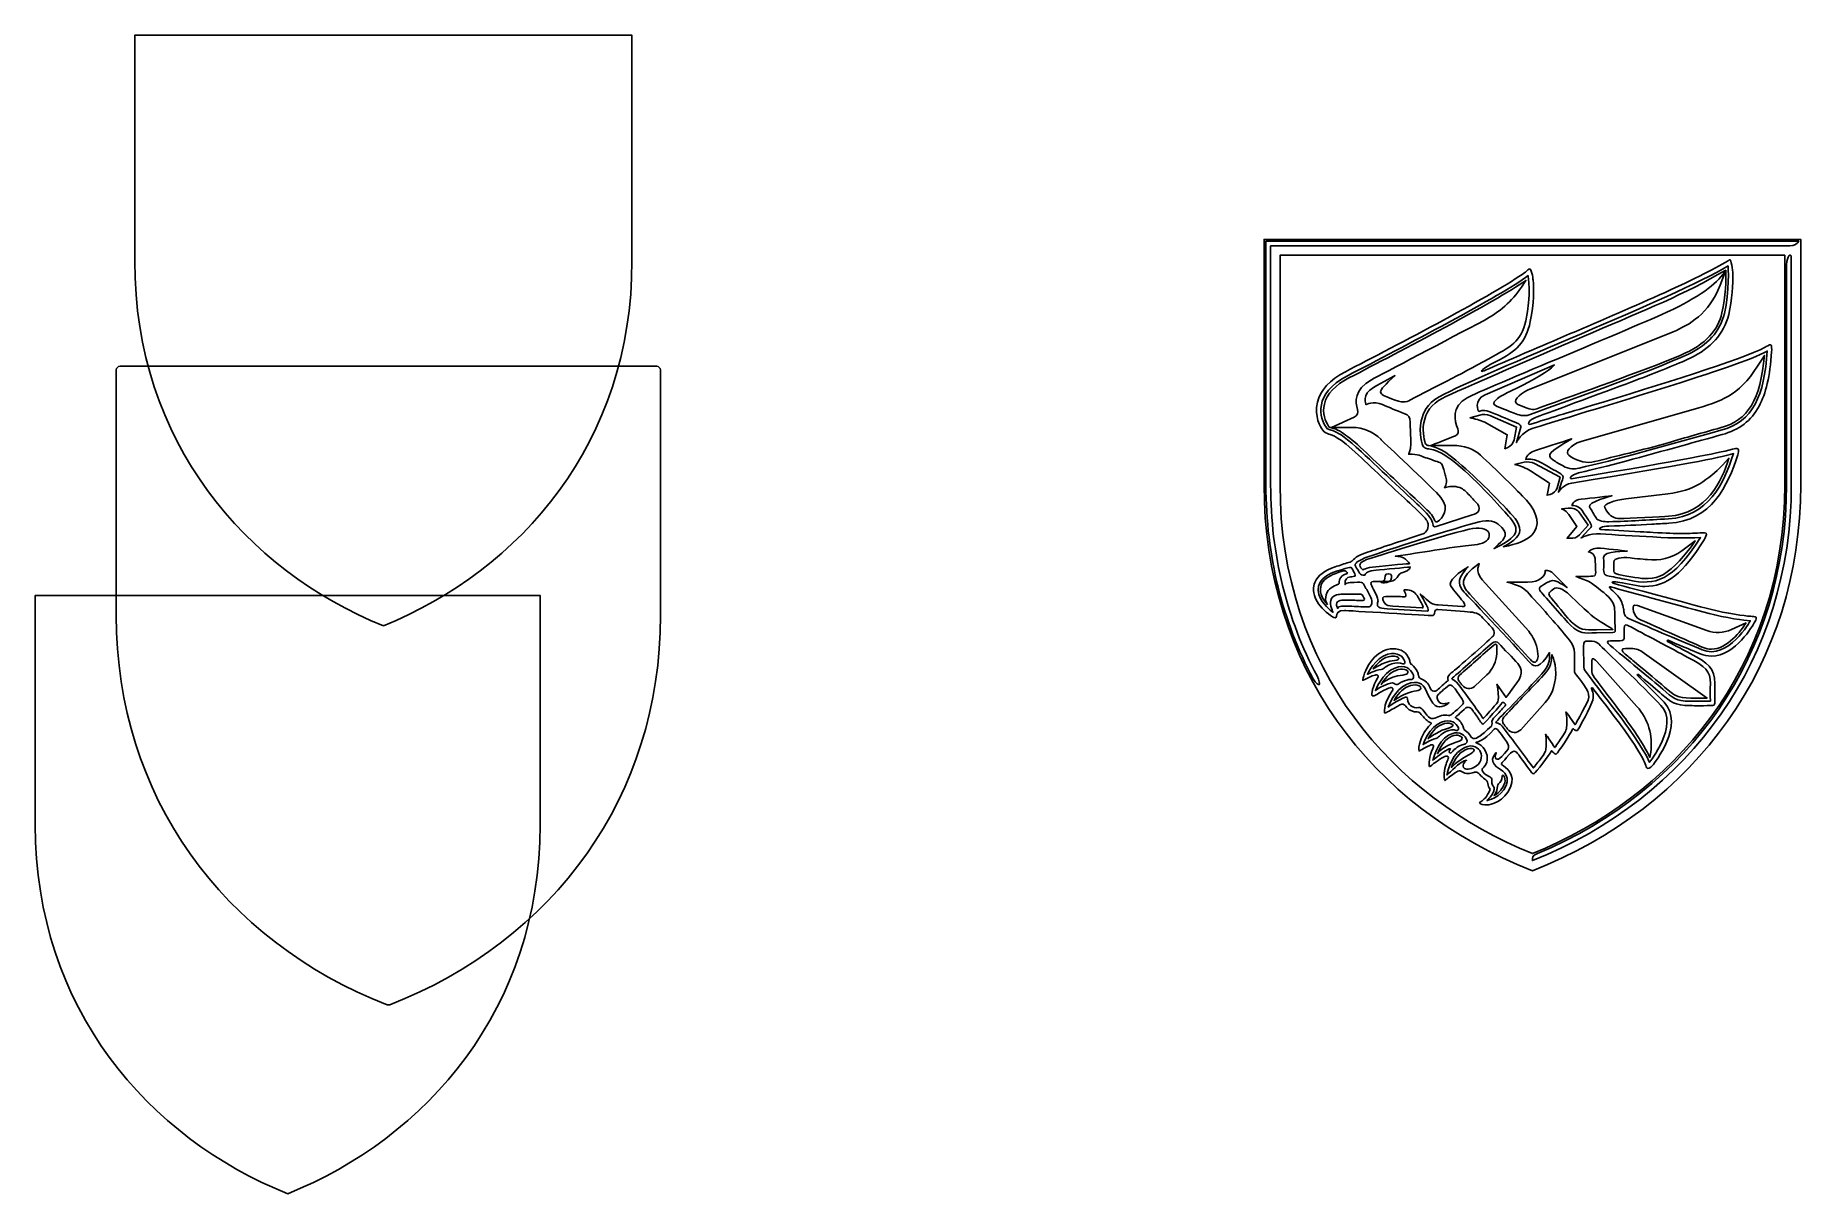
# Model space of a CAD drawing. Header units: centimetres. Extents: x -18.7 to 3.4, y -8 to 6.5.
import ezdxf

# ---------------------------------------------------------------- set-up
doc = ezdxf.new("R2010")
doc.units = ezdxf.units.CM
doc.header["$MEASUREMENT"] = 0
doc.layers.add('layer 1', color=7, linetype='Continuous')

msp = doc.modelspace()

# ---------------------------------------------------------------- linework, layer by layer
at = {"layer": 'layer 1', "color": 248}
for points, knots in [([(-14.38583, -0.88739), (-12.66657, -0.19121), (-11.27323, 1.40946), (-11.27323, 3.68002), (-11.27323, 3.68002), (-11.27323, 3.68002), (-11.27323, 6.50854), (-11.27323, 6.50854), (-11.27323, 6.50854), (-11.27323, 6.50854), (-17.49843, 6.50854), (-17.49843, 6.50854), (-17.49843, 6.50854), (-17.49843, 6.50854), (-17.49843, 3.68002), (-17.49843, 3.68002), (-17.49843, 3.68002), (-17.49843, 1.40946), (-16.10509, -0.19121), (-14.38583, -0.88739)], [0, 0, 0, 0, 0.16666667, 0.16666667, 0.16666667, 0.16666667, 0.33333333, 0.33333333, 0.33333333, 0.33333333, 0.5, 0.5, 0.5, 0.5, 0.66666667, 0.66666667, 0.66666667, 0.66666667, 1, 1, 1, 1]), ([(2.9845, 2.63369), (2.97435, 2.63572), (2.92233, 2.60625), (2.91427, 2.60195), (2.91427, 2.60195), (2.61948, 2.44436), (1.5774, 2.12626), (0.73928, 1.87043), (0.73928, 1.87043), (0.4608, 1.78542), (0.1963, 1.71053), (-0.01944, 1.63653), (-0.01944, 1.63653), (-0.05398, 1.62468), (-0.06003, 1.65126), (-0.03007, 1.68013), (-0.03007, 1.68013), (-0.00942, 1.70003), (0.04012, 1.72174), (0.06138, 1.72983), (0.06138, 1.72983), (0.17624, 1.77357), (1.04456, 2.09266), (1.28621, 2.18439), (1.28621, 2.18439), (1.56515, 2.29028), (1.81868, 2.39082), (1.97659, 2.46484), (1.97659, 2.46484), (2.2335, 2.58527), (2.39993, 2.77402), (2.45786, 3.01067), (2.45786, 3.01067), (2.50303, 3.19531), (2.51023, 3.39756), (2.50934, 3.52229), (2.50934, 3.52229), (2.50906, 3.56199), (2.49049, 3.71213), (2.46511, 3.69539), (2.46511, 3.69539), (2.44636, 3.68302), (2.41553, 3.66456), (2.41553, 3.66456), (2.41553, 3.66456), (2.02953, 3.43487), (1.11893, 3.04627), (0.31498, 2.70318), (0.31498, 2.70318), (0.03724, 2.58465), (-0.56557, 2.32408), (-0.62247, 2.30037), (-0.62247, 2.30037), (-0.65428, 2.28712), (-0.63837, 2.32953), (-0.46078, 2.41965), (-0.46078, 2.41965), (-0.18867, 2.55774), (-0.08533, 2.65625), (-0.02633, 2.92227), (-0.02633, 2.92227), (0.02401, 3.1492), (0.01794, 3.3417), (0.00895, 3.44138), (0.00895, 3.44138), (0.00663, 3.4671), (-0.01081, 3.60899), (-0.04331, 3.58061), (-0.04331, 3.58061), (-0.05571, 3.56978), (-0.09396, 3.5385), (-0.09396, 3.5385), (-0.09396, 3.5385), (-0.43491, 3.28334), (-1.72034, 2.61609), (-2.34027, 2.29428), (-2.34027, 2.29428), (-2.53639, 2.19248), (-2.65455, 2.06389), (-2.69146, 1.91209), (-2.69146, 1.91209), (-2.73426, 1.73602), (-2.65119, 1.60001), (-2.62471, 1.56251), (-2.62471, 1.56251), (-2.60019, 1.5278), (-2.57263, 1.52048), (-2.54831, 1.51404), (-2.54831, 1.51404), (-2.5075, 1.5032), (-2.42256, 1.48066), (-2.17737, 1.24974), (-2.17737, 1.24974), (-1.98619, 1.0697), (-1.69338, 0.79593), (-1.53606, 0.64885), (-1.53606, 0.64885), (-1.53606, 0.64885), (-1.43488, 0.55423), (-1.43488, 0.55423), (-1.43488, 0.55423), (-1.31654, 0.44346), (-1.31018, 0.41846), (-1.3067, 0.39138), (-1.3067, 0.39138), (-1.29706, 0.31641), (-1.33934, 0.27194), (-1.38197, 0.25839), (-1.38197, 0.25839), (-1.65304, 0.17225), (-1.91667, 0.08463), (-2.06403, 0.03372), (-2.06403, 0.03372), (-2.16248, -0.00029), (-2.22278, -0.03297), (-2.25262, -0.06924), (-2.25262, -0.06924), (-2.2604, -0.0787), (-2.2715, -0.0853), (-2.3023, -0.0951), (-2.3023, -0.0951), (-2.34603, -0.10902), (-2.41177, -0.12901), (-2.46885, -0.14925), (-2.46885, -0.14925), (-2.60282, -0.19673), (-2.6875, -0.2537), (-2.72289, -0.34309), (-2.72289, -0.34309), (-2.74356, -0.39528), (-2.75564, -0.47916), (-2.69585, -0.58237), (-2.69585, -0.58237), (-2.65297, -0.6564), (-2.56821, -0.73311), (-2.50274, -0.77512), (-2.50274, -0.77512), (-2.47922, -0.79021), (-2.45139, -0.79021), (-2.45139, -0.76768), (-2.45139, -0.76768), (-2.45139, -0.73985), (-2.44079, -0.69081), (-2.35023, -0.69563), (-2.35023, -0.69563), (-2.33259, -0.69657), (-1.2573, -0.76039), (-1.2573, -0.76039), (-1.2573, -0.76039), (-1.23466, -0.76039), (-1.23043, -0.74445), (-1.22062, -0.70841), (-1.22062, -0.70841), (-1.21597, -0.69135), (-1.19974, -0.67997), (-1.18213, -0.68152), (-1.18213, -0.68152), (-1.18213, -0.68152), (-0.84779, -0.70804), (-0.84779, -0.70804), (-0.84779, -0.70804), (-0.74839, -0.71732), (-0.68394, -0.719), (-0.63574, -0.77165), (-0.63574, -0.77165), (-0.591, -0.82053), (-0.55176, -0.8616), (-0.5053, -0.91202), (-0.5053, -0.91202), (-0.49787, -0.92008), (-0.49117, -0.92903), (-0.4864, -0.9389), (-0.4864, -0.9389), (-0.48249, -0.94699), (-0.47896, -0.95698), (-0.47803, -0.9678), (-0.47803, -0.9678), (-0.47625, -0.98856), (-0.48786, -1.01347), (-0.50186, -1.02733), (-0.50186, -1.02733), (-0.57178, -1.0966), (-0.94215, -1.41796), (-1.01488, -1.47806), (-1.01488, -1.47806), (-1.03834, -1.49769), (-1.06258, -1.51799), (-1.05885, -1.55284), (-1.05885, -1.55284), (-1.05839, -1.55704), (-1.05749, -1.5611), (-1.056, -1.56561), (-1.056, -1.56561), (-1.05486, -1.56905), (-1.05644, -1.57297), (-1.05948, -1.57495), (-1.05948, -1.57495), (-1.06658, -1.57953), (-1.14778, -1.65241), (-1.17835, -1.67986), (-1.17835, -1.67986), (-1.19854, -1.69797), (-1.21572, -1.70695), (-1.23091, -1.70729), (-1.23091, -1.70729), (-1.25794, -1.70789), (-1.27148, -1.6821), (-1.28242, -1.657), (-1.28242, -1.657), (-1.30453, -1.60649), (-1.34351, -1.56857), (-1.39216, -1.55021), (-1.39216, -1.55021), (-1.40093, -1.54689), (-1.4242, -1.53809), (-1.42683, -1.50584), (-1.42683, -1.50584), (-1.42796, -1.49209), (-1.43191, -1.47794), (-1.43892, -1.46264), (-1.43892, -1.46264), (-1.45616, -1.42515), (-1.48051, -1.39535), (-1.51129, -1.37407), (-1.51129, -1.37407), (-1.52486, -1.36468), (-1.5331, -1.35101), (-1.53392, -1.33656), (-1.53392, -1.33656), (-1.53425, -1.33069), (-1.53526, -1.32482), (-1.53692, -1.31907), (-1.53692, -1.31907), (-1.53781, -1.31597), (-1.5388, -1.31295), (-1.53986, -1.31008), (-1.53986, -1.31008), (-1.57222, -1.22194), (-1.64632, -1.17264), (-1.74318, -1.1748), (-1.74318, -1.1748), (-1.76659, -1.17532), (-1.79163, -1.17888), (-1.8176, -1.18536), (-1.8176, -1.18536), (-1.88595, -1.20231), (-1.96707, -1.26099), (-2.01943, -1.33136), (-2.01943, -1.33136), (-2.09634, -1.4347), (-2.12587, -1.55066), (-2.12297, -1.57046), (-2.12297, -1.57046), (-2.11676, -1.56947), (-2.10302, -1.5622), (-2.08854, -1.55453), (-2.08854, -1.55453), (-2.06123, -1.54006), (-2.01996, -1.51822), (-1.96911, -1.50439), (-1.96911, -1.50439), (-1.96262, -1.50263), (-1.95692, -1.50168), (-1.95216, -1.50157), (-1.95216, -1.50157), (-1.94083, -1.50131), (-1.93573, -1.50599), (-1.93344, -1.50994), (-1.93344, -1.50994), (-1.92772, -1.51986), (-1.93459, -1.53338), (-1.94025, -1.54267), (-1.94025, -1.54267), (-1.99924, -1.63952), (-2.01788, -1.75061), (-2.00638, -1.76209), (-2.00638, -1.76209), (-2.00481, -1.76366), (-2.00202, -1.76574), (-1.99596, -1.7656), (-1.99596, -1.7656), (-1.97876, -1.76522), (-1.94979, -1.74815), (-1.91624, -1.72839), (-1.91624, -1.72839), (-1.87867, -1.70625), (-1.83192, -1.67871), (-1.78186, -1.66296), (-1.78186, -1.66296), (-1.77674, -1.66135), (-1.77204, -1.66049), (-1.76789, -1.66039), (-1.76789, -1.66039), (-1.75523, -1.66011), (-1.74985, -1.66684), (-1.74776, -1.67088), (-1.74776, -1.67088), (-1.74249, -1.68113), (-1.7469, -1.69477), (-1.75362, -1.70376), (-1.75362, -1.70376), (-1.85187, -1.83529), (-1.85762, -1.95519), (-1.85036, -1.979), (-1.85036, -1.979), (-1.85028, -1.97895), (-1.85012, -1.97889), (-1.84984, -1.97887), (-1.84984, -1.97887), (-1.84981, -1.97887), (-1.84976, -1.97887), (-1.8497, -1.97887), (-1.8497, -1.97887), (-1.83003, -1.97843), (-1.76616, -1.94019), (-1.71484, -1.90946), (-1.71484, -1.90946), (-1.69482, -1.89747), (-1.67536, -1.88582), (-1.65844, -1.87625), (-1.65844, -1.87625), (-1.6506, -1.8718), (-1.64172, -1.86935), (-1.63276, -1.86915), (-1.63276, -1.86915), (-1.61409, -1.86873), (-1.59676, -1.87773), (-1.5864, -1.89322), (-1.5864, -1.89322), (-1.581, -1.90127), (-1.57477, -1.90892), (-1.56787, -1.91594), (-1.56787, -1.91594), (-1.53534, -1.94905), (-1.49003, -1.96744), (-1.44354, -1.96641), (-1.44354, -1.96641), (-1.44354, -1.96641), (-1.44103, -1.96636), (-1.44103, -1.96636), (-1.44103, -1.96636), (-1.41536, -1.96579), (-1.39627, -1.98936), (-1.37417, -2.01666), (-1.37417, -2.01666), (-1.34986, -2.04669), (-1.31961, -2.08406), (-1.27137, -2.10118), (-1.27137, -2.10118), (-1.26879, -2.1021), (-1.26685, -2.1043), (-1.26626, -2.10697), (-1.26626, -2.10697), (-1.26567, -2.10966), (-1.26651, -2.11244), (-1.26847, -2.11437), (-1.26847, -2.11437), (-1.30969, -2.15464), (-1.36609, -2.22417), (-1.40072, -2.32669), (-1.40072, -2.32669), (-1.40072, -2.32669), (-1.40148, -2.32894), (-1.40148, -2.32894), (-1.40148, -2.32894), (-1.41982, -2.38108), (-1.43061, -2.44284), (-1.41832, -2.45448), (-1.41832, -2.45448), (-1.41269, -2.45353), (-1.39708, -2.44456), (-1.3806, -2.43509), (-1.3806, -2.43509), (-1.35729, -2.42171), (-1.32537, -2.40337), (-1.28578, -2.38568), (-1.28578, -2.38568), (-1.27555, -2.3811), (-1.26487, -2.37686), (-1.25603, -2.37666), (-1.25603, -2.37666), (-1.24702, -2.37645), (-1.24251, -2.38054), (-1.24032, -2.38399), (-1.24032, -2.38399), (-1.23521, -2.39205), (-1.23734, -2.40449), (-1.24723, -2.42435), (-1.24723, -2.42435), (-1.29398, -2.5181), (-1.29631, -2.63675), (-1.28779, -2.64824), (-1.28779, -2.64824), (-1.28644, -2.64965), (-1.2854, -2.65036), (-1.28468, -2.65035), (-1.28468, -2.65035), (-1.28078, -2.65027), (-1.27148, -2.64257), (-1.25972, -2.63283), (-1.25972, -2.63283), (-1.23457, -2.61201), (-1.18774, -2.57326), (-1.09565, -2.52484), (-1.09565, -2.52484), (-1.08809, -2.52085), (-1.08116, -2.51877), (-1.07506, -2.51863), (-1.07506, -2.51863), (-1.06644, -2.51844), (-1.05931, -2.5221), (-1.05498, -2.52893), (-1.05498, -2.52893), (-1.05068, -2.53572), (-1.04971, -2.54537), (-1.05272, -2.5514), (-1.05272, -2.5514), (-1.06036, -2.56667), (-1.07502, -2.60122), (-1.08123, -2.61978), (-1.08123, -2.61978), (-1.10113, -2.6793), (-1.11347, -2.8003), (-1.0974, -2.8221), (-1.0974, -2.8221), (-1.09701, -2.82265), (-1.09625, -2.82355), (-1.09567, -2.82354), (-1.09567, -2.82354), (-1.0948, -2.82352), (-1.09297, -2.82278), (-1.09044, -2.82078), (-1.09044, -2.82078), (-1.06292, -2.79901), (-1.0265, -2.77107), (-0.94711, -2.71461), (-0.94711, -2.71461), (-0.93774, -2.70795), (-0.92672, -2.70429), (-0.91523, -2.70404), (-0.91523, -2.70404), (-0.90218, -2.70375), (-0.8893, -2.70798), (-0.87839, -2.71639), (-0.87839, -2.71639), (-0.85854, -2.73162), (-0.83253, -2.73932), (-0.80315, -2.73867), (-0.80315, -2.73867), (-0.78173, -2.73819), (-0.75848, -2.73336), (-0.73405, -2.72431), (-0.73405, -2.72431), (-0.72749, -2.72188), (-0.72062, -2.72056), (-0.71365, -2.7204), (-0.71365, -2.7204), (-0.69157, -2.71991), (-0.67035, -2.73087), (-0.65689, -2.74972), (-0.65689, -2.74972), (-0.64197, -2.77061), (-0.62018, -2.79049), (-0.59387, -2.80722), (-0.59387, -2.80722), (-0.57539, -2.819), (-0.56274, -2.83926), (-0.55917, -2.86278), (-0.55917, -2.86278), (-0.55467, -2.89246), (-0.5417, -2.91446), (-0.53162, -2.92771), (-0.53162, -2.92771), (-0.53004, -2.92979), (-0.52958, -2.9325), (-0.53038, -2.93497), (-0.53038, -2.93497), (-0.53087, -2.93649), (-0.53152, -2.93813), (-0.53224, -2.93997), (-0.53224, -2.93997), (-0.53284, -2.94148), (-0.5335, -2.94312), (-0.53415, -2.94498), (-0.53415, -2.94498), (-0.56535, -3.03374), (-0.61319, -3.06692), (-0.64178, -3.08675), (-0.64178, -3.08675), (-0.64999, -3.09245), (-0.66021, -3.09953), (-0.65996, -3.10249), (-0.65996, -3.10249), (-0.65804, -3.12499), (-0.60594, -3.13183), (-0.56193, -3.13085), (-0.56193, -3.13085), (-0.53103, -3.13016), (-0.34652, -3.08653), (-0.27316, -2.91008), (-0.27316, -2.91008), (-0.20432, -2.74529), (-0.33081, -2.66094), (-0.38467, -2.62491), (-0.38467, -2.62491), (-0.38663, -2.6236), (-0.38776, -2.62155), (-0.38804, -2.61922), (-0.38804, -2.61922), (-0.38864, -2.61434), (-0.38847, -2.6111), (-0.28989, -2.50083), (-0.28989, -2.50083), (-0.26389, -2.47176), (-0.24633, -2.45975), (-0.22927, -2.45937), (-0.22927, -2.45937), (-0.20888, -2.45891), (-0.19304, -2.47498), (-0.17093, -2.50483), (-0.17093, -2.50483), (-0.17093, -2.50483), (-0.02082, -2.70763), (-0.01819, -2.71186), (-0.01819, -2.71186), (-0.00791, -2.72838), (0.00045, -2.74006), (0.01462, -2.73974), (0.01462, -2.73974), (0.01743, -2.73969), (0.02048, -2.73913), (0.02367, -2.73811), (0.02367, -2.73811), (0.04085, -2.73263), (0.21776, -2.49295), (0.23425, -2.45911), (0.23425, -2.45911), (0.23545, -2.45664), (0.23782, -2.45498), (0.24055, -2.45468), (0.24055, -2.45468), (0.24079, -2.45466), (0.241, -2.45463), (0.24122, -2.45463), (0.24122, -2.45463), (0.2437, -2.45458), (0.24611, -2.45569), (0.24766, -2.45767), (0.24766, -2.45767), (0.25636, -2.46875), (0.27674, -2.49473), (0.29333, -2.49435), (0.29333, -2.49435), (0.29595, -2.4943), (0.29839, -2.49356), (0.30078, -2.49209), (0.30078, -2.49209), (0.31868, -2.4811), (0.4854, -2.23372), (0.50314, -2.18189), (0.50314, -2.18189), (0.50406, -2.17924), (0.5063, -2.17727), (0.50904, -2.17669), (0.50904, -2.17669), (0.50952, -2.17658), (0.51001, -2.17653), (0.5105, -2.17653), (0.5105, -2.17653), (0.51276, -2.17648), (0.51496, -2.17739), (0.51654, -2.1791), (0.51654, -2.1791), (0.52918, -2.19285), (0.54309, -2.20058), (0.55468, -2.20033), (0.55468, -2.20033), (0.56129, -2.2002), (0.56658, -2.19738), (0.56993, -2.19221), (0.56993, -2.19221), (0.57024, -2.19174), (0.67964, -2.0055), (0.74524, -1.84845), (0.74524, -1.84845), (0.77987, -1.76554), (0.75065, -1.69793), (0.73928, -1.67379), (0.73928, -1.67379), (0.73754, -1.67011), (0.73886, -1.66571), (0.74234, -1.6636), (0.74234, -1.6636), (0.74363, -1.66282), (0.74506, -1.66245), (0.74647, -1.66245), (0.74647, -1.66245), (0.74888, -1.66245), (0.75124, -1.66354), (0.75279, -1.66559), (0.75279, -1.66559), (0.79808, -1.72496), (0.84285, -1.78302), (0.88719, -1.84047), (0.88719, -1.84047), (0.98326, -1.96489), (1.07399, -2.08242), (1.14893, -2.18771), (1.14893, -2.18771), (1.36462, -2.49069), (1.39194, -2.56836), (1.41224, -2.61546), (1.41224, -2.61546), (1.42422, -2.64326), (1.42799, -2.67158), (1.4411, -2.67322), (1.4411, -2.67322), (1.46403, -2.67609), (1.50239, -2.63893), (1.50796, -2.63206), (1.50796, -2.63206), (1.52466, -2.61151), (1.91352, -2.12546), (1.64879, -1.8455), (1.64879, -1.8455), (1.57778, -1.77039), (1.46588, -1.65744), (1.31618, -1.50977), (1.31618, -1.50977), (1.31315, -1.50677), (1.31301, -1.50193), (1.31587, -1.49877), (1.31587, -1.49877), (1.31744, -1.49703), (1.3196, -1.49615), (1.32177, -1.49615), (1.32177, -1.49615), (1.32356, -1.49615), (1.32536, -1.49675), (1.32683, -1.49797), (1.32683, -1.49797), (1.4234, -1.57767), (1.53078, -1.66663), (1.59488, -1.72225), (1.59488, -1.72225), (1.59488, -1.72225), (1.61757, -1.74202), (1.61757, -1.74202), (1.61757, -1.74202), (1.73066, -1.84069), (1.78227, -1.88573), (1.97249, -1.88736), (1.97249, -1.88736), (2.01285, -1.8877), (2.04932, -1.88784), (2.08128, -1.88784), (2.08128, -1.88784), (2.17457, -1.88784), (2.22777, -1.88675), (2.23, -1.8867), (2.23, -1.8867), (2.24488, -1.8864), (2.27341, -1.88348), (2.27793, -1.87628), (2.27793, -1.87628), (2.28302, -1.86815), (2.28515, -1.84325), (2.28445, -1.82829), (2.28445, -1.82829), (2.28434, -1.82654), (2.28249, -1.78341), (2.28395, -1.60986), (2.28395, -1.60986), (2.28557, -1.41913), (2.19542, -1.35193), (1.97371, -1.23349), (1.97371, -1.23349), (1.89876, -1.19345), (1.7979, -1.13965), (1.69249, -1.08351), (1.69249, -1.08351), (1.68875, -1.08151), (1.68722, -1.07691), (1.68906, -1.07307), (1.68906, -1.07307), (1.69041, -1.07021), (1.69325, -1.06854), (1.69623, -1.06854), (1.69623, -1.06854), (1.69727, -1.06854), (1.69831, -1.06875), (1.69932, -1.06917), (1.69932, -1.06917), (1.79819, -1.11096), (1.89338, -1.15095), (1.97776, -1.18639), (1.97776, -1.18639), (1.97776, -1.18639), (2.10275, -1.23892), (2.10275, -1.23892), (2.10275, -1.23892), (2.14751, -1.25777), (2.19396, -1.26734), (2.24085, -1.26736), (2.24085, -1.26736), (2.54471, -1.26736), (2.76752, -0.86792), (2.77685, -0.85092), (2.77685, -0.85092), (2.78597, -0.83435), (2.81167, -0.79959), (2.80274, -0.78293), (2.80274, -0.78293), (2.79379, -0.76626), (2.75158, -0.77026), (2.73274, -0.76866), (2.73274, -0.76866), (2.73061, -0.76847), (2.51787, -0.75015), (2.29614, -0.69646), (2.29614, -0.69646), (2.03538, -0.63333), (1.28793, -0.42907), (1.02552, -0.35751), (1.02552, -0.35751), (0.96226, -0.34026), (1.02353, -0.32769), (1.09311, -0.34359), (1.09311, -0.34359), (1.17267, -0.36178), (1.348, -0.39489), (1.40826, -0.39489), (1.40826, -0.39489), (1.68111, -0.39489), (1.88919, -0.23123), (2.15005, 0.18866), (2.15005, 0.18866), (2.15604, 0.1983), (2.17057, 0.22893), (2.17852, 0.25478), (2.17852, 0.25478), (2.18798, 0.28552), (2.13261, 0.27553), (2.10393, 0.27553), (2.10393, 0.27553), (2.10292, 0.27553), (2.10191, 0.2755), (2.10092, 0.27545), (2.10092, 0.27545), (2.00657, 0.27036), (1.94019, 0.26828), (1.87181, 0.26828), (1.87181, 0.26828), (1.78097, 0.26828), (1.67982, 0.27193), (1.51104, 0.28131), (1.51104, 0.28131), (1.46136, 0.28407), (1.40789, 0.28695), (1.35298, 0.2899), (1.35298, 0.2899), (1.35298, 0.2899), (1.34977, 0.29006), (1.34977, 0.29006), (1.34977, 0.29006), (1.16835, 0.29982), (0.98096, 0.313), (0.85754, 0.31939), (0.85754, 0.31939), (0.83865, 0.32037), (0.8307, 0.32832), (0.86052, 0.34422), (0.86052, 0.34422), (0.88319, 0.35631), (0.91612, 0.35947), (0.95905, 0.36072), (0.95905, 0.36072), (1.14281, 0.36609), (1.32071, 0.37479), (1.49391, 0.38502), (1.49391, 0.38502), (1.49391, 0.38502), (1.49865, 0.3853), (1.49865, 0.3853), (1.49865, 0.3853), (1.56526, 0.38923), (1.63444, 0.39331), (1.70912, 0.39732), (1.70912, 0.39732), (2.23992, 0.42578), (2.4488, 0.86918), (2.57147, 1.2523), (2.57147, 1.2523), (2.57773, 1.27182), (2.58751, 1.31719), (2.5716, 1.33111), (2.5716, 1.33111), (2.56028, 1.34102), (2.53719, 1.33111), (2.5035, 1.32289), (2.5035, 1.32289), (2.27848, 1.26798), (1.98842, 1.20468), (0.48481, 0.9541), (0.48481, 0.9541), (0.47928, 0.95318), (0.46533, 0.96411), (0.48479, 0.98236), (0.48479, 0.98236), (0.5166, 1.01218), (0.58073, 1.03044), (0.5963, 1.03374), (0.5963, 1.03374), (0.90457, 1.09898), (1.39662, 1.23581), (1.87247, 1.36813), (1.87247, 1.36813), (2.03205, 1.41252), (2.21292, 1.46282), (2.37613, 1.50727), (2.37613, 1.50727), (2.58886, 1.5652), (2.74003, 1.68148), (2.83828, 1.86279), (2.83828, 1.86279), (2.92443, 2.02179), (2.9745, 2.23886), (2.9958, 2.54572), (2.9958, 2.54572), (2.99729, 2.56716), (2.99719, 2.63113), (2.98448, 2.63367), (2.98448, 2.63367), (2.98448, 2.63367), (2.9845, 2.63369), (2.9845, 2.63369)], [0, 0, 0, 0, 0.0047619, 0.0047619, 0.0047619, 0.0047619, 0.00952381, 0.00952381, 0.00952381, 0.00952381, 0.01428571, 0.01428571, 0.01428571, 0.01428571, 0.01904762, 0.01904762, 0.01904762, 0.01904762, 0.02380952, 0.02380952, 0.02380952, 0.02380952, 0.02857143, 0.02857143, 0.02857143, 0.02857143, 0.03333333, 0.03333333, 0.03333333, 0.03333333, 0.03809524, 0.03809524, 0.03809524, 0.03809524, 0.04285714, 0.04285714, 0.04285714, 0.04285714, 0.04761905, 0.04761905, 0.04761905, 0.04761905, 0.05238095, 0.05238095, 0.05238095, 0.05238095, 0.05714286, 0.05714286, 0.05714286, 0.05714286, 0.06190476, 0.06190476, 0.06190476, 0.06190476, 0.06666667, 0.06666667, 0.06666667, 0.06666667, 0.07142857, 0.07142857, 0.07142857, 0.07142857, 0.07619048, 0.07619048, 0.07619048, 0.07619048, 0.08095238, 0.08095238, 0.08095238, 0.08095238, 0.08571429, 0.08571429, 0.08571429, 0.08571429, 0.09047619, 0.09047619, 0.09047619, 0.09047619, 0.0952381, 0.0952381, 0.0952381, 0.0952381, 0.1, 0.1, 0.1, 0.1, 0.1047619, 0.1047619, 0.1047619, 0.1047619, 0.10952381, 0.10952381, 0.10952381, 0.10952381, 0.11428571, 0.11428571, 0.11428571, 0.11428571, 0.11904762, 0.11904762, 0.11904762, 0.11904762, 0.12380952, 0.12380952, 0.12380952, 0.12380952, 0.12857143, 0.12857143, 0.12857143, 0.12857143, 0.13333333, 0.13333333, 0.13333333, 0.13333333, 0.13809524, 0.13809524, 0.13809524, 0.13809524, 0.14285714, 0.14285714, 0.14285714, 0.14285714, 0.14761905, 0.14761905, 0.14761905, 0.14761905, 0.15238095, 0.15238095, 0.15238095, 0.15238095, 0.15714286, 0.15714286, 0.15714286, 0.15714286, 0.16190476, 0.16190476, 0.16190476, 0.16190476, 0.16666667, 0.16666667, 0.16666667, 0.16666667, 0.17142857, 0.17142857, 0.17142857, 0.17142857, 0.17619048, 0.17619048, 0.17619048, 0.17619048, 0.18095238, 0.18095238, 0.18095238, 0.18095238, 0.18571429, 0.18571429, 0.18571429, 0.18571429, 0.19047619, 0.19047619, 0.19047619, 0.19047619, 0.1952381, 0.1952381, 0.1952381, 0.1952381, 0.2, 0.2, 0.2, 0.2, 0.2047619, 0.2047619, 0.2047619, 0.2047619, 0.20952381, 0.20952381, 0.20952381, 0.20952381, 0.21428571, 0.21428571, 0.21428571, 0.21428571, 0.21904762, 0.21904762, 0.21904762, 0.21904762, 0.22380952, 0.22380952, 0.22380952, 0.22380952, 0.22857143, 0.22857143, 0.22857143, 0.22857143, 0.23333333, 0.23333333, 0.23333333, 0.23333333, 0.23809524, 0.23809524, 0.23809524, 0.23809524, 0.24285714, 0.24285714, 0.24285714, 0.24285714, 0.24761905, 0.24761905, 0.24761905, 0.24761905, 0.25238095, 0.25238095, 0.25238095, 0.25238095, 0.25714286, 0.25714286, 0.25714286, 0.25714286, 0.26190476, 0.26190476, 0.26190476, 0.26190476, 0.26666667, 0.26666667, 0.26666667, 0.26666667, 0.27142857, 0.27142857, 0.27142857, 0.27142857, 0.27619048, 0.27619048, 0.27619048, 0.27619048, 0.28095238, 0.28095238, 0.28095238, 0.28095238, 0.28571429, 0.28571429, 0.28571429, 0.28571429, 0.29047619, 0.29047619, 0.29047619, 0.29047619, 0.2952381, 0.2952381, 0.2952381, 0.2952381, 0.3, 0.3, 0.3, 0.3, 0.3047619, 0.3047619, 0.3047619, 0.3047619, 0.30952381, 0.30952381, 0.30952381, 0.30952381, 0.31428571, 0.31428571, 0.31428571, 0.31428571, 0.31904762, 0.31904762, 0.31904762, 0.31904762, 0.32380952, 0.32380952, 0.32380952, 0.32380952, 0.32857143, 0.32857143, 0.32857143, 0.32857143, 0.33333333, 0.33333333, 0.33333333, 0.33333333, 0.33809524, 0.33809524, 0.33809524, 0.33809524, 0.34285714, 0.34285714, 0.34285714, 0.34285714, 0.34761905, 0.34761905, 0.34761905, 0.34761905, 0.35238095, 0.35238095, 0.35238095, 0.35238095, 0.35714286, 0.35714286, 0.35714286, 0.35714286, 0.36190476, 0.36190476, 0.36190476, 0.36190476, 0.36666667, 0.36666667, 0.36666667, 0.36666667, 0.37142857, 0.37142857, 0.37142857, 0.37142857, 0.37619048, 0.37619048, 0.37619048, 0.37619048, 0.38095238, 0.38095238, 0.38095238, 0.38095238, 0.38571429, 0.38571429, 0.38571429, 0.38571429, 0.39047619, 0.39047619, 0.39047619, 0.39047619, 0.3952381, 0.3952381, 0.3952381, 0.3952381, 0.4, 0.4, 0.4, 0.4, 0.4047619, 0.4047619, 0.4047619, 0.4047619, 0.40952381, 0.40952381, 0.40952381, 0.40952381, 0.41428571, 0.41428571, 0.41428571, 0.41428571, 0.41904762, 0.41904762, 0.41904762, 0.41904762, 0.42380952, 0.42380952, 0.42380952, 0.42380952, 0.42857143, 0.42857143, 0.42857143, 0.42857143, 0.43333333, 0.43333333, 0.43333333, 0.43333333, 0.43809524, 0.43809524, 0.43809524, 0.43809524, 0.44285714, 0.44285714, 0.44285714, 0.44285714, 0.44761905, 0.44761905, 0.44761905, 0.44761905, 0.45238095, 0.45238095, 0.45238095, 0.45238095, 0.45714286, 0.45714286, 0.45714286, 0.45714286, 0.46190476, 0.46190476, 0.46190476, 0.46190476, 0.46666667, 0.46666667, 0.46666667, 0.46666667, 0.47142857, 0.47142857, 0.47142857, 0.47142857, 0.47619048, 0.47619048, 0.47619048, 0.47619048, 0.48095238, 0.48095238, 0.48095238, 0.48095238, 0.48571429, 0.48571429, 0.48571429, 0.48571429, 0.49047619, 0.49047619, 0.49047619, 0.49047619, 0.4952381, 0.4952381, 0.4952381, 0.4952381, 0.5, 0.5, 0.5, 0.5, 0.5047619, 0.5047619, 0.5047619, 0.5047619, 0.50952381, 0.50952381, 0.50952381, 0.50952381, 0.51428571, 0.51428571, 0.51428571, 0.51428571, 0.51904762, 0.51904762, 0.51904762, 0.51904762, 0.52380952, 0.52380952, 0.52380952, 0.52380952, 0.52857143, 0.52857143, 0.52857143, 0.52857143, 0.53333333, 0.53333333, 0.53333333, 0.53333333, 0.53809524, 0.53809524, 0.53809524, 0.53809524, 0.54285714, 0.54285714, 0.54285714, 0.54285714, 0.54761905, 0.54761905, 0.54761905, 0.54761905, 0.55238095, 0.55238095, 0.55238095, 0.55238095, 0.55714286, 0.55714286, 0.55714286, 0.55714286, 0.56190476, 0.56190476, 0.56190476, 0.56190476, 0.56666667, 0.56666667, 0.56666667, 0.56666667, 0.57142857, 0.57142857, 0.57142857, 0.57142857, 0.57619048, 0.57619048, 0.57619048, 0.57619048, 0.58095238, 0.58095238, 0.58095238, 0.58095238, 0.58571429, 0.58571429, 0.58571429, 0.58571429, 0.59047619, 0.59047619, 0.59047619, 0.59047619, 0.5952381, 0.5952381, 0.5952381, 0.5952381, 0.6, 0.6, 0.6, 0.6, 0.6047619, 0.6047619, 0.6047619, 0.6047619, 0.60952381, 0.60952381, 0.60952381, 0.60952381, 0.61428571, 0.61428571, 0.61428571, 0.61428571, 0.61904762, 0.61904762, 0.61904762, 0.61904762, 0.62380952, 0.62380952, 0.62380952, 0.62380952, 0.62857143, 0.62857143, 0.62857143, 0.62857143, 0.63333333, 0.63333333, 0.63333333, 0.63333333, 0.63809524, 0.63809524, 0.63809524, 0.63809524, 0.64285714, 0.64285714, 0.64285714, 0.64285714, 0.64761905, 0.64761905, 0.64761905, 0.64761905, 0.65238095, 0.65238095, 0.65238095, 0.65238095, 0.65714286, 0.65714286, 0.65714286, 0.65714286, 0.66190476, 0.66190476, 0.66190476, 0.66190476, 0.66666667, 0.66666667, 0.66666667, 0.66666667, 0.67142857, 0.67142857, 0.67142857, 0.67142857, 0.67619048, 0.67619048, 0.67619048, 0.67619048, 0.68095238, 0.68095238, 0.68095238, 0.68095238, 0.68571429, 0.68571429, 0.68571429, 0.68571429, 0.69047619, 0.69047619, 0.69047619, 0.69047619, 0.6952381, 0.6952381, 0.6952381, 0.6952381, 0.7, 0.7, 0.7, 0.7, 0.7047619, 0.7047619, 0.7047619, 0.7047619, 0.70952381, 0.70952381, 0.70952381, 0.70952381, 0.71428571, 0.71428571, 0.71428571, 0.71428571, 0.71904762, 0.71904762, 0.71904762, 0.71904762, 0.72380952, 0.72380952, 0.72380952, 0.72380952, 0.72857143, 0.72857143, 0.72857143, 0.72857143, 0.73333333, 0.73333333, 0.73333333, 0.73333333, 0.73809524, 0.73809524, 0.73809524, 0.73809524, 0.74285714, 0.74285714, 0.74285714, 0.74285714, 0.74761905, 0.74761905, 0.74761905, 0.74761905, 0.75238095, 0.75238095, 0.75238095, 0.75238095, 0.75714286, 0.75714286, 0.75714286, 0.75714286, 0.76190476, 0.76190476, 0.76190476, 0.76190476, 0.76666667, 0.76666667, 0.76666667, 0.76666667, 0.77142857, 0.77142857, 0.77142857, 0.77142857, 0.77619048, 0.77619048, 0.77619048, 0.77619048, 0.78095238, 0.78095238, 0.78095238, 0.78095238, 0.78571429, 0.78571429, 0.78571429, 0.78571429, 0.79047619, 0.79047619, 0.79047619, 0.79047619, 0.7952381, 0.7952381, 0.7952381, 0.7952381, 0.8, 0.8, 0.8, 0.8, 0.8047619, 0.8047619, 0.8047619, 0.8047619, 0.80952381, 0.80952381, 0.80952381, 0.80952381, 0.81428571, 0.81428571, 0.81428571, 0.81428571, 0.81904762, 0.81904762, 0.81904762, 0.81904762, 0.82380952, 0.82380952, 0.82380952, 0.82380952, 0.82857143, 0.82857143, 0.82857143, 0.82857143, 0.83333333, 0.83333333, 0.83333333, 0.83333333, 0.83809524, 0.83809524, 0.83809524, 0.83809524, 0.84285714, 0.84285714, 0.84285714, 0.84285714, 0.84761905, 0.84761905, 0.84761905, 0.84761905, 0.85238095, 0.85238095, 0.85238095, 0.85238095, 0.85714286, 0.85714286, 0.85714286, 0.85714286, 0.86190476, 0.86190476, 0.86190476, 0.86190476, 0.86666667, 0.86666667, 0.86666667, 0.86666667, 0.87142857, 0.87142857, 0.87142857, 0.87142857, 0.87619048, 0.87619048, 0.87619048, 0.87619048, 0.88095238, 0.88095238, 0.88095238, 0.88095238, 0.88571429, 0.88571429, 0.88571429, 0.88571429, 0.89047619, 0.89047619, 0.89047619, 0.89047619, 0.8952381, 0.8952381, 0.8952381, 0.8952381, 0.9, 0.9, 0.9, 0.9, 0.9047619, 0.9047619, 0.9047619, 0.9047619, 0.90952381, 0.90952381, 0.90952381, 0.90952381, 0.91428571, 0.91428571, 0.91428571, 0.91428571, 0.91904762, 0.91904762, 0.91904762, 0.91904762, 0.92380952, 0.92380952, 0.92380952, 0.92380952, 0.92857143, 0.92857143, 0.92857143, 0.92857143, 0.93333333, 0.93333333, 0.93333333, 0.93333333, 0.93809524, 0.93809524, 0.93809524, 0.93809524, 0.94285714, 0.94285714, 0.94285714, 0.94285714, 0.94761905, 0.94761905, 0.94761905, 0.94761905, 0.95238095, 0.95238095, 0.95238095, 0.95238095, 0.95714286, 0.95714286, 0.95714286, 0.95714286, 0.96190476, 0.96190476, 0.96190476, 0.96190476, 0.96666667, 0.96666667, 0.96666667, 0.96666667, 0.97142857, 0.97142857, 0.97142857, 0.97142857, 0.97619048, 0.97619048, 0.97619048, 0.97619048, 0.98095238, 0.98095238, 0.98095238, 0.98095238, 0.98571429, 0.98571429, 0.98571429, 0.98571429, 0.99047619, 0.99047619, 0.99047619, 0.99047619, 1, 1, 1, 1]), ([(-0.33994, -1.88775), (-0.38241, -1.93395), (-0.42748, -1.98277), (-0.46938, -2.02683), (-0.46938, -2.02683), (-0.49116, -2.04972), (-0.51584, -2.07565), (-0.5049, -2.11227), (-0.5049, -2.11227), (-0.50262, -2.11991), (-0.50742, -2.13751), (-0.51333, -2.14314), (-0.51333, -2.14314), (-0.64851, -2.272), (-0.69671, -2.29884), (-0.72751, -2.29953), (-0.72751, -2.29953), (-0.75025, -2.30004), (-0.76286, -2.28492), (-0.77379, -2.26945), (-0.77379, -2.26945), (-0.77408, -2.26905), (-0.77476, -2.26792), (-0.77548, -2.26666), (-0.77548, -2.26666), (-0.7925, -2.23906), (-0.8141, -2.21663), (-0.83969, -2.2), (-0.83969, -2.2), (-0.85283, -2.19145), (-0.86138, -2.17808), (-0.86316, -2.16332), (-0.86316, -2.16332), (-0.86401, -2.15622), (-0.86584, -2.14929), (-0.86856, -2.14276), (-0.86856, -2.14276), (-0.86856, -2.14276), (-0.86968, -2.14016), (-0.86968, -2.14016), (-0.86968, -2.14016), (-0.88925, -2.09604), (-0.91974, -2.06191), (-0.95786, -2.04145), (-0.95786, -2.04145), (-0.96021, -2.04018), (-0.96177, -2.03784), (-0.96202, -2.03519), (-0.96202, -2.03519), (-0.96227, -2.03254), (-0.96118, -2.02994), (-0.95911, -2.02826), (-0.95911, -2.02826), (-0.94011, -2.01286), (-0.91711, -1.99181), (-0.88488, -1.96231), (-0.88488, -1.96231), (-0.88488, -1.96231), (-0.85345, -1.93365), (-0.85345, -1.93365), (-0.85345, -1.93365), (-0.84962, -1.93021), (-0.84552, -1.9265), (-0.84132, -1.92252), (-0.84132, -1.92252), (-0.83154, -1.91325), (-0.81873, -1.90797), (-0.80525, -1.90767), (-0.80525, -1.90767), (-0.78789, -1.90728), (-0.77124, -1.91525), (-0.7607, -1.929), (-0.7607, -1.929), (-0.72288, -1.97832), (-0.70167, -2.0102), (-0.68116, -2.04103), (-0.68116, -2.04103), (-0.67305, -2.05323), (-0.66511, -2.06517), (-0.65635, -2.07784), (-0.65635, -2.07784), (-0.65414, -2.08104), (-0.65191, -2.08451), (-0.64963, -2.08807), (-0.64963, -2.08807), (-0.64043, -2.10241), (-0.63006, -2.11856), (-0.61786, -2.11969), (-0.61786, -2.11969), (-0.59261, -2.10151), (-0.38973, -1.87427), (-0.38069, -1.85373), (-0.38069, -1.85373), (-0.37889, -1.84965), (-0.37486, -1.84715), (-0.36991, -1.84704), (-0.36991, -1.84704), (-0.36001, -1.84683), (-0.34267, -1.8571), (-0.3373, -1.86898), (-0.3373, -1.86898), (-0.33423, -1.87576), (-0.33519, -1.8826), (-0.33994, -1.88776), (-0.33994, -1.88776), (-0.33994, -1.88776), (-0.33994, -1.88775), (-0.33994, -1.88775)], [0, 0, 0, 0, 0.03571429, 0.03571429, 0.03571429, 0.03571429, 0.07142857, 0.07142857, 0.07142857, 0.07142857, 0.10714286, 0.10714286, 0.10714286, 0.10714286, 0.14285714, 0.14285714, 0.14285714, 0.14285714, 0.17857143, 0.17857143, 0.17857143, 0.17857143, 0.21428571, 0.21428571, 0.21428571, 0.21428571, 0.25, 0.25, 0.25, 0.25, 0.28571429, 0.28571429, 0.28571429, 0.28571429, 0.32142857, 0.32142857, 0.32142857, 0.32142857, 0.35714286, 0.35714286, 0.35714286, 0.35714286, 0.39285714, 0.39285714, 0.39285714, 0.39285714, 0.42857143, 0.42857143, 0.42857143, 0.42857143, 0.46428571, 0.46428571, 0.46428571, 0.46428571, 0.5, 0.5, 0.5, 0.5, 0.53571429, 0.53571429, 0.53571429, 0.53571429, 0.57142857, 0.57142857, 0.57142857, 0.57142857, 0.60714286, 0.60714286, 0.60714286, 0.60714286, 0.64285714, 0.64285714, 0.64285714, 0.64285714, 0.67857143, 0.67857143, 0.67857143, 0.67857143, 0.71428571, 0.71428571, 0.71428571, 0.71428571, 0.75, 0.75, 0.75, 0.75, 0.78571429, 0.78571429, 0.78571429, 0.78571429, 0.82142857, 0.82142857, 0.82142857, 0.82142857, 0.85714286, 0.85714286, 0.85714286, 0.85714286, 0.89285714, 0.89285714, 0.89285714, 0.89285714, 0.92857143, 0.92857143, 0.92857143, 0.92857143, 1, 1, 1, 1])]:
    msp.add_open_spline(points, degree=3, knots=knots, dxfattribs=at)
at = {"layer": 'layer 1', "color": 253}
for points, knots in [([(-3.35936, 0.87774), (-3.35936, 0.87774), (-3.35936, 3.95302), (-3.35936, 3.95302), (-3.35936, 3.95302), (-3.35936, 3.95302), (3.35936, 3.95302), (3.35936, 3.95302), (3.35936, 3.95302), (3.35936, 3.95302), (3.35936, 0.87774), (3.35936, 0.87774), (3.35936, 0.87774), (3.35936, -1.36681), (2.0399, -3.1545), (0, -3.95509), (0, -3.95509), (-2.04001, -3.15446), (-3.35936, -1.36664), (-3.35936, 0.87774)], [0, 0, 0, 0, 0.16666667, 0.16666667, 0.16666667, 0.16666667, 0.33333333, 0.33333333, 0.33333333, 0.33333333, 0.5, 0.5, 0.5, 0.5, 0.66666667, 0.66666667, 0.66666667, 0.66666667, 1, 1, 1, 1]), ([(-3.15959, 0.87774), (-3.15959, -1.42252), (-1.74236, -3.0419), (0, -3.74033), (0, -3.74033), (1.74235, -3.0419), (3.15959, -1.42253), (3.15959, 0.87774), (3.15959, 0.87774), (3.15959, 0.87774), (3.15959, 3.75324), (3.15959, 3.75324), (3.15959, 3.75324), (3.15959, 3.75324), (-3.15959, 3.75324), (-3.15959, 3.75324), (-3.15959, 3.75324), (-3.15959, 3.75324), (-3.15959, 0.87774), (-3.15959, 0.87774)], [0, 0, 0, 0, 0.16666667, 0.16666667, 0.16666667, 0.16666667, 0.33333333, 0.33333333, 0.33333333, 0.33333333, 0.5, 0.5, 0.5, 0.5, 0.66666667, 0.66666667, 0.66666667, 0.66666667, 1, 1, 1, 1]), ([(-2.02155, -0.53405), (-2.04509, -0.48994), (-2.06857, -0.44575), (-2.092, -0.40147), (-2.092, -0.40147), (-2.1281, -0.33286), (-2.12275, -0.33579), (-2.28255, -0.34669), (-2.28255, -0.34669), (-2.31091, -0.34861), (-2.33502, -0.3499), (-2.34567, -0.37096), (-2.34567, -0.37096), (-2.35075, -0.2985), (-2.31004, -0.28018), (-2.29234, -0.27798), (-2.29234, -0.27798), (-2.27101, -0.27417), (-2.2497, -0.27034), (-2.22838, -0.2665), (-2.22838, -0.2665), (-2.20804, -0.26395), (-2.21659, -0.24865), (-2.23167, -0.21782), (-2.23167, -0.21782), (-2.23961, -0.20324), (-2.24754, -0.18865), (-2.25547, -0.17405), (-2.25547, -0.17405), (-2.26777, -0.15353), (-2.26755, -0.14421), (-2.45187, -0.20351), (-2.45187, -0.20351), (-2.64689, -0.26626), (-2.74137, -0.39272), (-2.64766, -0.55447), (-2.64766, -0.55447), (-2.59723, -0.64155), (-2.49483, -0.72004), (-2.49482, -0.72001), (-2.49482, -0.72001), (-2.49485, -0.72004), (-2.53974, -0.62586), (-2.52526, -0.57075), (-2.52526, -0.57075), (-2.50688, -0.50087), (-2.43933, -0.4936), (-2.39837, -0.49251), (-2.39837, -0.49251), (-2.31956, -0.49194), (-2.24079, -0.49115), (-2.16205, -0.49012), (-2.16205, -0.49012), (-2.14328, -0.48901), (-2.13386, -0.49508), (-2.12442, -0.51077), (-2.12442, -0.51077), (-2.11864, -0.52159), (-2.11285, -0.5324), (-2.10706, -0.54321), (-2.10706, -0.54321), (-2.10003, -0.55487), (-2.10114, -0.57068), (-2.12319, -0.57006), (-2.12319, -0.57006), (-2.19807, -0.56868), (-2.25036, -0.56765), (-2.32529, -0.56584), (-2.32529, -0.56584), (-2.41275, -0.56373), (-2.46523, -0.57779), (-2.45067, -0.63462), (-2.45067, -0.63462), (-2.44665, -0.6462), (-2.44262, -0.65777), (-2.43859, -0.66934), (-2.43859, -0.66934), (-2.43308, -0.63645), (-2.36493, -0.63833), (-2.29158, -0.64173), (-2.29158, -0.64173), (-2.20735, -0.64554), (-2.14574, -0.64848), (-2.06154, -0.65172), (-2.06154, -0.65172), (-2.00667, -0.6512), (-1.99493, -0.58114), (-2.02153, -0.53405), (-2.02153, -0.53405), (-2.02153, -0.53405), (-2.02155, -0.53405), (-2.02155, -0.53405)], [0, 0, 0, 0, 0.04166667, 0.04166667, 0.04166667, 0.04166667, 0.08333333, 0.08333333, 0.08333333, 0.08333333, 0.125, 0.125, 0.125, 0.125, 0.16666667, 0.16666667, 0.16666667, 0.16666667, 0.20833333, 0.20833333, 0.20833333, 0.20833333, 0.25, 0.25, 0.25, 0.25, 0.29166667, 0.29166667, 0.29166667, 0.29166667, 0.33333333, 0.33333333, 0.33333333, 0.33333333, 0.375, 0.375, 0.375, 0.375, 0.41666667, 0.41666667, 0.41666667, 0.41666667, 0.45833333, 0.45833333, 0.45833333, 0.45833333, 0.5, 0.5, 0.5, 0.5, 0.54166667, 0.54166667, 0.54166667, 0.54166667, 0.58333333, 0.58333333, 0.58333333, 0.58333333, 0.625, 0.625, 0.625, 0.625, 0.66666667, 0.66666667, 0.66666667, 0.66666667, 0.70833333, 0.70833333, 0.70833333, 0.70833333, 0.75, 0.75, 0.75, 0.75, 0.79166667, 0.79166667, 0.79166667, 0.79166667, 0.83333333, 0.83333333, 0.83333333, 0.83333333, 0.875, 0.875, 0.875, 0.875, 0.91666667, 0.91666667, 0.91666667, 0.91666667, 1, 1, 1, 1]), ([(-1.76096, -1.36394), (-1.7079, -1.34575), (-1.6546, -1.34966), (-1.62228, -1.36367), (-1.62228, -1.36367), (-1.60653, -1.37051), (-1.59071, -1.35576), (-1.59569, -1.33857), (-1.59569, -1.33857), (-1.5962, -1.33681), (-1.59676, -1.33509), (-1.59738, -1.33341), (-1.59738, -1.33341), (-1.62027, -1.27121), (-1.6807, -1.21169), (-1.80945, -1.24372), (-1.80945, -1.24372), (-1.9714, -1.28384), (-2.06612, -1.49489), (-2.0662, -1.49501), (-2.0662, -1.49501), (-2.06617, -1.49499), (-1.9754, -1.44495), (-1.89172, -1.43374), (-1.89172, -1.43374), (-1.87263, -1.43118), (-1.85681, -1.41777), (-1.8414, -1.40621), (-1.8414, -1.40621), (-1.81576, -1.38698), (-1.78817, -1.37328), (-1.76095, -1.36393), (-1.76095, -1.36393), (-1.76095, -1.36393), (-1.76096, -1.36394), (-1.76096, -1.36394)], [0, 0, 0, 0, 0.1, 0.1, 0.1, 0.1, 0.2, 0.2, 0.2, 0.2, 0.3, 0.3, 0.3, 0.3, 0.4, 0.4, 0.4, 0.4, 0.5, 0.5, 0.5, 0.5, 0.6, 0.6, 0.6, 0.6, 0.7, 0.7, 0.7, 0.7, 0.8, 0.8, 0.8, 0.8, 1, 1, 1, 1]), ([(-1.6295, -1.58916), (-1.59311, -1.5725), (-1.55028, -1.55688), (-1.52186, -1.55996), (-1.52186, -1.55996), (-1.50262, -1.56204), (-1.48568, -1.54652), (-1.48653, -1.52619), (-1.48653, -1.52619), (-1.4871, -1.51279), (-1.48988, -1.5003), (-1.49476, -1.48967), (-1.49476, -1.48967), (-1.52335, -1.42767), (-1.59163, -1.36806), (-1.72051, -1.4161), (-1.72051, -1.4161), (-1.87671, -1.47423), (-1.9651, -1.69777), (-1.96517, -1.69789), (-1.96517, -1.69789), (-1.96516, -1.69787), (-1.88897, -1.64134), (-1.80465, -1.61364), (-1.80465, -1.61364), (-1.75583, -1.5976), (-1.7392, -1.60021), (-1.73004, -1.61096), (-1.73004, -1.61096), (-1.70275, -1.64297), (-1.65775, -1.60211), (-1.62949, -1.58917), (-1.62949, -1.58917), (-1.62949, -1.58917), (-1.6295, -1.58916), (-1.6295, -1.58916)], [0, 0, 0, 0, 0.1, 0.1, 0.1, 0.1, 0.2, 0.2, 0.2, 0.2, 0.3, 0.3, 0.3, 0.3, 0.4, 0.4, 0.4, 0.4, 0.5, 0.5, 0.5, 0.5, 0.6, 0.6, 0.6, 0.6, 0.7, 0.7, 0.7, 0.7, 0.8, 0.8, 0.8, 0.8, 1, 1, 1, 1]), ([(-0.88044, -1.80507), (-0.89551, -1.78111), (-0.93784, -1.71633), (-0.98674, -1.65388), (-0.98674, -1.65388), (-1.00773, -1.62707), (-1.03241, -1.61783), (-1.06341, -1.64764), (-1.06341, -1.64764), (-1.13238, -1.70216), (-1.18249, -1.75236), (-1.18254, -1.75236), (-1.18254, -1.75236), (-1.20281, -1.77012), (-1.19666, -1.81261), (-1.16757, -1.84254), (-1.16757, -1.84254), (-1.12743, -1.88384), (-1.04333, -1.85036), (-1.04335, -1.85036), (-1.04335, -1.85036), (-1.04335, -1.85036), (-1.066, -1.8721), (-1.10245, -1.8882), (-1.10245, -1.8882), (-1.19168, -1.92754), (-1.24127, -1.9057), (-1.3387, -1.68263), (-1.3387, -1.68263), (-1.3665, -1.61929), (-1.43629, -1.56463), (-1.56605, -1.61805), (-1.56605, -1.61805), (-1.72608, -1.68385), (-1.80426, -1.90449), (-1.8043, -1.9046), (-1.8043, -1.9046), (-1.80424, -1.90458), (-1.67417, -1.81042), (-1.59, -1.78126), (-1.59, -1.78126), (-1.58688, -1.78018), (-1.58405, -1.77886), (-1.57988, -1.77925), (-1.57988, -1.77925), (-1.56984, -1.78021), (-1.56243, -1.79016), (-1.56285, -1.80082), (-1.56285, -1.80082), (-1.56606, -1.88145), (-1.49075, -1.92527), (-1.42526, -1.91074), (-1.42526, -1.91074), (-1.40299, -1.90583), (-1.38524, -1.92195), (-1.37166, -1.94137), (-1.37166, -1.94137), (-1.2923, -2.05487), (-1.2682, -2.06033), (-1.22132, -2.0427), (-1.22132, -2.0427), (-1.15878, -2.01921), (-1.11682, -1.99537), (-1.04807, -2.00914), (-1.04807, -2.00914), (-1.0239, -2.01398), (-1.0034, -1.99285), (-0.90512, -1.9033), (-0.90512, -1.9033), (-0.86338, -1.86527), (-0.84761, -1.85728), (-0.88044, -1.80506), (-0.88044, -1.80506), (-0.88044, -1.80506), (-0.88044, -1.80507), (-0.88044, -1.80507)], [0, 0, 0, 0, 0.05, 0.05, 0.05, 0.05, 0.1, 0.1, 0.1, 0.1, 0.15, 0.15, 0.15, 0.15, 0.2, 0.2, 0.2, 0.2, 0.25, 0.25, 0.25, 0.25, 0.3, 0.3, 0.3, 0.3, 0.35, 0.35, 0.35, 0.35, 0.4, 0.4, 0.4, 0.4, 0.45, 0.45, 0.45, 0.45, 0.5, 0.5, 0.5, 0.5, 0.55, 0.55, 0.55, 0.55, 0.6, 0.6, 0.6, 0.6, 0.65, 0.65, 0.65, 0.65, 0.7, 0.7, 0.7, 0.7, 0.75, 0.75, 0.75, 0.75, 0.8, 0.8, 0.8, 0.8, 0.85, 0.85, 0.85, 0.85, 0.9, 0.9, 0.9, 0.9, 1, 1, 1, 1]), ([(-1.08235, -2.21175), (-1.03466, -2.18917), (-0.98512, -2.18711), (-0.9524, -2.19668), (-0.9524, -2.19668), (-0.93469, -2.20186), (-0.91788, -2.18395), (-0.92522, -2.1664), (-0.92522, -2.1664), (-0.92543, -2.16589), (-0.92565, -2.16538), (-0.92588, -2.16487), (-0.92588, -2.16487), (-0.95319, -2.10342), (-1.01671, -2.04825), (-1.13921, -2.0934), (-1.13921, -2.0934), (-1.29327, -2.15005), (-1.36816, -2.37519), (-1.36821, -2.3753), (-1.36821, -2.3753), (-1.36819, -2.37529), (-1.28814, -2.31817), (-1.20962, -2.29725), (-1.20962, -2.29725), (-1.19205, -2.29257), (-1.17642, -2.2821), (-1.16333, -2.26887), (-1.16333, -2.26887), (-1.13836, -2.24364), (-1.11035, -2.22502), (-1.08234, -2.21176), (-1.08234, -2.21176), (-1.08234, -2.21176), (-1.08235, -2.21175), (-1.08235, -2.21175)], [0, 0, 0, 0, 0.1, 0.1, 0.1, 0.1, 0.2, 0.2, 0.2, 0.2, 0.3, 0.3, 0.3, 0.3, 0.4, 0.4, 0.4, 0.4, 0.5, 0.5, 0.5, 0.5, 0.6, 0.6, 0.6, 0.6, 0.7, 0.7, 0.7, 0.7, 0.8, 0.8, 0.8, 0.8, 1, 1, 1, 1]), ([(-1.04208, -2.46546), (-1.04187, -2.48077), (-1.02465, -2.48659), (-1.01438, -2.47584), (-1.01438, -2.47584), (-0.98847, -2.44872), (-0.96666, -2.42555), (-0.94059, -2.40804), (-0.94059, -2.40804), (-0.91462, -2.3906), (-0.88617, -2.37774), (-0.86183, -2.37275), (-0.86183, -2.37275), (-0.82923, -2.36607), (-0.79967, -2.3456), (-0.82711, -2.29948), (-0.82711, -2.29948), (-0.82747, -2.29888), (-0.82781, -2.29828), (-0.82818, -2.29769), (-0.82818, -2.29769), (-0.86313, -2.24111), (-0.93526, -2.19264), (-1.05107, -2.25884), (-1.05107, -2.25884), (-1.19138, -2.33906), (-1.24655, -2.57139), (-1.24656, -2.57146), (-1.24656, -2.57146), (-1.24651, -2.57145), (-1.13913, -2.48389), (-1.08733, -2.45234), (-1.08733, -2.45234), (-1.04464, -2.42638), (-1.0284, -2.42647), (-1.0284, -2.42647), (-1.0284, -2.42647), (-1.01594, -2.41899), (-1.0424, -2.44137), (-1.04208, -2.46545), (-1.04208, -2.46545), (-1.04208, -2.46545), (-1.04208, -2.46546), (-1.04208, -2.46546)], [0, 0, 0, 0, 0.08333333, 0.08333333, 0.08333333, 0.08333333, 0.16666667, 0.16666667, 0.16666667, 0.16666667, 0.25, 0.25, 0.25, 0.25, 0.33333333, 0.33333333, 0.33333333, 0.33333333, 0.41666667, 0.41666667, 0.41666667, 0.41666667, 0.5, 0.5, 0.5, 0.5, 0.58333333, 0.58333333, 0.58333333, 0.58333333, 0.66666667, 0.66666667, 0.66666667, 0.66666667, 0.75, 0.75, 0.75, 0.75, 0.83333333, 0.83333333, 0.83333333, 0.83333333, 1, 1, 1, 1]), ([(-0.44765, -2.65352), (-0.56109, -2.56672), (-0.45018, -2.47167), (-0.45255, -2.47658), (-0.45255, -2.47658), (-0.48697, -2.54793), (-0.44651, -2.59303), (-0.38392, -2.52605), (-0.38392, -2.52605), (-0.27629, -2.41088), (-0.27101, -2.41076), (-0.34998, -2.30132), (-0.34998, -2.30132), (-0.40322, -2.22754), (-0.44836, -2.14996), (-0.47744, -2.18271), (-0.47744, -2.18271), (-0.62623, -2.33923), (-0.67898, -2.3404), (-0.70463, -2.34557), (-0.70463, -2.34557), (-0.73181, -2.35104), (-0.6138, -2.36645), (-0.57696, -2.47657), (-0.57696, -2.47657), (-0.54509, -2.57212), (-0.57842, -2.63082), (-0.62365, -2.67456), (-0.62365, -2.67456), (-0.64508, -2.69529), (-0.60118, -2.75167), (-0.53473, -2.77902), (-0.53473, -2.77902), (-0.51766, -2.78604), (-0.50397, -2.79991), (-0.50797, -2.81876), (-0.50797, -2.81876), (-0.52036, -2.87713), (-0.481, -2.90658), (-0.48099, -2.90657), (-0.48099, -2.90657), (-0.48099, -2.90658), (-0.46906, -2.9222), (-0.4884, -2.96749), (-0.4884, -2.96749), (-0.51878, -3.03874), (-0.56847, -3.07522), (-0.56847, -3.07522), (-0.56847, -3.07522), (-0.5685, -3.07535), (-0.39581, -3.04743), (-0.32981, -2.88907), (-0.32981, -2.88907), (-0.26992, -2.74606), (-0.39494, -2.69403), (-0.44767, -2.65352), (-0.44767, -2.65352), (-0.44767, -2.65352), (-0.44765, -2.65352), (-0.44765, -2.65352)], [0, 0, 0, 0, 0.0625, 0.0625, 0.0625, 0.0625, 0.125, 0.125, 0.125, 0.125, 0.1875, 0.1875, 0.1875, 0.1875, 0.25, 0.25, 0.25, 0.25, 0.3125, 0.3125, 0.3125, 0.3125, 0.375, 0.375, 0.375, 0.375, 0.4375, 0.4375, 0.4375, 0.4375, 0.5, 0.5, 0.5, 0.5, 0.5625, 0.5625, 0.5625, 0.5625, 0.625, 0.625, 0.625, 0.625, 0.6875, 0.6875, 0.6875, 0.6875, 0.75, 0.75, 0.75, 0.75, 0.8125, 0.8125, 0.8125, 0.8125, 0.875, 0.875, 0.875, 0.875, 1, 1, 1, 1]), ([(-1.07045, -2.75641), (-1.07048, -2.75636), (-1.03214, -2.53), (-0.88765, -2.43466), (-0.88765, -2.43466), (-0.77044, -2.35737), (-0.69921, -2.39676), (-0.65947, -2.4502), (-0.65947, -2.4502), (-0.62776, -2.49304), (-0.62492, -2.59007), (-0.69979, -2.64217), (-0.69979, -2.64217), (-0.75312, -2.67929), (-0.81879, -2.6969), (-0.84977, -2.67318), (-0.84977, -2.67318), (-0.88884, -2.64326), (-0.85021, -2.58691), (-0.82284, -2.57068), (-0.82284, -2.57068), (-0.82284, -2.57068), (-0.84072, -2.56981), (-0.88303, -2.59517), (-0.88303, -2.59517), (-0.93936, -2.62899), (-1.07036, -2.75638), (-1.07046, -2.75641), (-1.07046, -2.75641), (-1.07046, -2.75641), (-1.07045, -2.75641), (-1.07045, -2.75641)], [0, 0, 0, 0, 0.11111111, 0.11111111, 0.11111111, 0.11111111, 0.22222222, 0.22222222, 0.22222222, 0.22222222, 0.33333333, 0.33333333, 0.33333333, 0.33333333, 0.44444444, 0.44444444, 0.44444444, 0.44444444, 0.55555556, 0.55555556, 0.55555556, 0.55555556, 0.66666667, 0.66666667, 0.66666667, 0.66666667, 0.77777778, 0.77777778, 0.77777778, 0.77777778, 1, 1, 1, 1])]:
    msp.add_open_spline(points, degree=3, knots=knots, dxfattribs=at)
at = {"layer": 'layer 1', "color": 9}
for points, knots in [([(-3.33587, 0.87774), (-3.33587, 0.87774), (-3.33587, 3.92952), (-3.33587, 3.92952), (-3.33587, 3.92952), (-3.33587, 3.92952), (3.33587, 3.92952), (3.33587, 3.92952), (3.33587, 3.92952), (3.3167, 3.89873), (3.27971, 3.87079), (3.22519, 3.87079), (3.22519, 3.87079), (3.22519, 3.87079), (-3.27714, 3.87079), (-3.27714, 3.87079), (-3.27714, 3.87079), (-3.27714, 3.87079), (-3.27714, 0.87774), (-3.27714, 0.87774), (-3.27714, 0.87774), (-3.27714, -0.00221), (-3.07128, -0.81079), (-2.69642, -1.51507), (-2.69642, -1.51507), (-2.63618, -1.6373), (-2.66728, -1.67072), (-2.74475, -1.54982), (-2.74475, -1.54982), (-3.12683, -0.83518), (-3.33587, -0.01478), (-3.33587, 0.87774)], [0, 0, 0, 0, 0.11111111, 0.11111111, 0.11111111, 0.11111111, 0.22222222, 0.22222222, 0.22222222, 0.22222222, 0.33333333, 0.33333333, 0.33333333, 0.33333333, 0.44444444, 0.44444444, 0.44444444, 0.44444444, 0.55555556, 0.55555556, 0.55555556, 0.55555556, 0.66666667, 0.66666667, 0.66666667, 0.66666667, 0.77777778, 0.77777778, 0.77777778, 0.77777778, 1, 1, 1, 1]), ([(3.24181, 3.72612), (3.24181, 3.72612), (3.24181, 0.87774), (3.24181, 0.87774), (3.24181, 0.87774), (3.24181, -1.28603), (1.98452, -3.0334), (0, -3.82891), (0, -3.82891), (0, -3.78654), (-0.00555, -3.76837), (0.06297, -3.7398), (0.06297, -3.7398), (1.96702, -2.94581), (3.18308, -1.23604), (3.18308, 0.87774), (3.18308, 0.87774), (3.18308, 0.87774), (3.18308, 3.63509), (3.18308, 3.63509), (3.18308, 3.63509), (3.18308, 3.75043), (3.24181, 3.78687), (3.24181, 3.72613), (3.24181, 3.72613), (3.24181, 3.72613), (3.24181, 3.72612), (3.24181, 3.72612)], [0, 0, 0, 0, 0.125, 0.125, 0.125, 0.125, 0.25, 0.25, 0.25, 0.25, 0.375, 0.375, 0.375, 0.375, 0.5, 0.5, 0.5, 0.5, 0.625, 0.625, 0.625, 0.625, 0.75, 0.75, 0.75, 0.75, 1, 1, 1, 1]), ([(0.75849, 2.78742), (0.19904, 2.54887), (-0.94848, 2.05123), (-1.12872, 1.96111), (-1.12872, 1.96111), (-1.26452, 1.89321), (-1.33547, 1.78087), (-1.35932, 1.65629), (-1.35932, 1.65629), (-1.3826, 1.53474), (-1.34788, 1.40618), (-1.33426, 1.38843), (-1.33426, 1.38843), (-1.3222, 1.37273), (-1.31089, 1.37221), (-1.29754, 1.36969), (-1.29754, 1.36969), (-1.19037, 1.34946), (-1.10893, 1.32066), (-0.88145, 1.12163), (-0.88145, 1.12163), (-0.63142, 0.90287), (-0.36737, 0.62777), (-0.24803, 0.49345), (-0.24803, 0.49345), (-0.15753, 0.39157), (-0.1215, 0.29387), (-0.20366, 0.21435), (-0.20366, 0.21435), (-0.28592, 0.13475), (-0.3601, 0.10354), (-0.3627, 0.10303), (-0.3627, 0.10303), (-0.18776, 0.13749), (-0.08704, 0.17195), (-0.00428, 0.25317), (-0.00428, 0.25317), (0.09896, 0.35449), (0.07604, 0.52413), (-0.07508, 0.68534), (-0.07508, 0.68534), (-0.18742, 0.80516), (-0.468, 1.08509), (-0.64921, 1.24865), (-0.64921, 1.24865), (-0.74219, 1.33257), (-0.85371, 1.37127), (-0.99774, 1.37127), (-0.99774, 1.37127), (-0.99774, 1.37127), (-1.27357, 1.37127), (-1.27357, 1.37127), (-1.27357, 1.37127), (-1.26566, 1.37196), (-0.96161, 1.49326), (-0.96161, 1.49326), (-0.96161, 1.49326), (-0.93114, 1.50782), (-0.9195, 1.54387), (-0.93465, 1.5801), (-0.93465, 1.5801), (-0.9744, 1.67512), (-1.01793, 1.8612), (-0.81629, 1.96948), (-0.81629, 1.96948), (-0.61456, 2.07781), (1.43397, 2.9152), (1.76571, 3.07828), (1.76571, 3.07828), (2.13149, 3.25809), (2.33794, 3.42131), (2.42133, 3.56651), (2.42133, 3.56651), (1.89856, 3.26185), (1.41583, 3.0677), (0.75848, 2.78741), (0.75848, 2.78741), (0.75848, 2.78741), (0.75849, 2.78742), (0.75849, 2.78742)], [0, 0, 0, 0, 0.04761905, 0.04761905, 0.04761905, 0.04761905, 0.0952381, 0.0952381, 0.0952381, 0.0952381, 0.14285714, 0.14285714, 0.14285714, 0.14285714, 0.19047619, 0.19047619, 0.19047619, 0.19047619, 0.23809524, 0.23809524, 0.23809524, 0.23809524, 0.28571429, 0.28571429, 0.28571429, 0.28571429, 0.33333333, 0.33333333, 0.33333333, 0.33333333, 0.38095238, 0.38095238, 0.38095238, 0.38095238, 0.42857143, 0.42857143, 0.42857143, 0.42857143, 0.47619048, 0.47619048, 0.47619048, 0.47619048, 0.52380952, 0.52380952, 0.52380952, 0.52380952, 0.57142857, 0.57142857, 0.57142857, 0.57142857, 0.61904762, 0.61904762, 0.61904762, 0.61904762, 0.66666667, 0.66666667, 0.66666667, 0.66666667, 0.71428571, 0.71428571, 0.71428571, 0.71428571, 0.76190476, 0.76190476, 0.76190476, 0.76190476, 0.80952381, 0.80952381, 0.80952381, 0.80952381, 0.85714286, 0.85714286, 0.85714286, 0.85714286, 0.9047619, 0.9047619, 0.9047619, 0.9047619, 1, 1, 1, 1]), ([(-2.32684, -0.23833), (-2.3074, -0.2316), (-2.31621, -0.22724), (-2.32977, -0.20689), (-2.32977, -0.20689), (-2.34036, -0.191), (-2.38284, -0.20228), (-2.42214, -0.21604), (-2.42214, -0.21604), (-2.53158, -0.25437), (-2.60396, -0.29278), (-2.63472, -0.3547), (-2.63472, -0.3547), (-2.65931, -0.40433), (-2.68077, -0.50306), (-2.56709, -0.61847), (-2.56709, -0.61847), (-2.56714, -0.61852), (-2.61358, -0.56052), (-2.56934, -0.46632), (-2.56934, -0.46632), (-2.54122, -0.4066), (-2.45419, -0.37551), (-2.42739, -0.36681), (-2.42739, -0.36681), (-2.41585, -0.36307), (-2.41972, -0.35013), (-2.41792, -0.33769), (-2.41792, -0.33769), (-2.41384, -0.30934), (-2.40366, -0.26207), (-2.35081, -0.24539), (-2.35081, -0.24539), (-2.35073, -0.24536), (-2.32693, -0.23836), (-2.32684, -0.23833)], [0, 0, 0, 0, 0.1, 0.1, 0.1, 0.1, 0.2, 0.2, 0.2, 0.2, 0.3, 0.3, 0.3, 0.3, 0.4, 0.4, 0.4, 0.4, 0.5, 0.5, 0.5, 0.5, 0.6, 0.6, 0.6, 0.6, 0.7, 0.7, 0.7, 0.7, 0.8, 0.8, 0.8, 0.8, 1, 1, 1, 1]), ([(-1.72615, -1.32152), (-1.63396, -1.30915), (-1.67758, -1.27591), (-1.72709, -1.26679), (-1.72709, -1.26679), (-1.74935, -1.26491), (-1.77444, -1.26734), (-1.8022, -1.27426), (-1.8022, -1.27426), (-1.8861, -1.29517), (-1.95138, -1.36836), (-1.99212, -1.42762), (-1.99212, -1.42762), (-1.99209, -1.42754), (-1.88686, -1.34287), (-1.72615, -1.32151), (-1.72615, -1.32151), (-1.72615, -1.32151), (-1.72615, -1.32152), (-1.72615, -1.32152)], [0, 0, 0, 0, 0.16666667, 0.16666667, 0.16666667, 0.16666667, 0.33333333, 0.33333333, 0.33333333, 0.33333333, 0.5, 0.5, 0.5, 0.5, 0.66666667, 0.66666667, 0.66666667, 0.66666667, 1, 1, 1, 1]), ([(-1.62091, -1.50427), (-1.53353, -1.49552), (-1.54613, -1.44649), (-1.60098, -1.43352), (-1.60098, -1.43352), (-1.63186, -1.4262), (-1.66858, -1.43001), (-1.71034, -1.44562), (-1.71034, -1.44562), (-1.79184, -1.47607), (-1.85433, -1.55775), (-1.89308, -1.62251), (-1.89308, -1.62251), (-1.89306, -1.62238), (-1.8161, -1.52343), (-1.62091, -1.50427)], [0, 0, 0, 0, 0.2, 0.2, 0.2, 0.2, 0.4, 0.4, 0.4, 0.4, 0.6, 0.6, 0.6, 0.6, 1, 1, 1, 1]), ([(-1.55038, -1.72629), (-1.4389, -1.69253), (-1.39036, -1.70568), (-1.39891, -1.65663), (-1.39891, -1.65663), (-1.39922, -1.65486), (-1.39922, -1.65322), (-1.39908, -1.65165), (-1.39908, -1.65165), (-1.41052, -1.64147), (-1.42519, -1.63311), (-1.44451, -1.62936), (-1.44451, -1.62936), (-1.47507, -1.62344), (-1.51225, -1.62937), (-1.5551, -1.64705), (-1.5551, -1.64705), (-1.63587, -1.68037), (-1.69483, -1.75842), (-1.73156, -1.82195), (-1.73156, -1.82195), (-1.73153, -1.82193), (-1.63493, -1.75188), (-1.55039, -1.72629), (-1.55039, -1.72629), (-1.55039, -1.72629), (-1.55038, -1.72629), (-1.55038, -1.72629)], [0, 0, 0, 0, 0.125, 0.125, 0.125, 0.125, 0.25, 0.25, 0.25, 0.25, 0.375, 0.375, 0.375, 0.375, 0.5, 0.5, 0.5, 0.5, 0.625, 0.625, 0.625, 0.625, 0.75, 0.75, 0.75, 0.75, 1, 1, 1, 1]), ([(-1.08565, -2.18016), (-1.07382, -2.17507), (-1.05001, -2.1692), (-1.03772, -2.16608), (-1.03772, -2.16608), (-0.97818, -2.1428), (-0.99161, -2.12453), (-1.01826, -2.11346), (-1.01826, -2.11346), (-1.04891, -2.10343), (-1.08662, -2.10652), (-1.13045, -2.12271), (-1.13045, -2.12271), (-1.21215, -2.15287), (-1.27048, -2.23721), (-1.305, -2.30249), (-1.305, -2.30249), (-1.30497, -2.30246), (-1.20174, -2.21605), (-1.08566, -2.18016), (-1.08566, -2.18016), (-1.08566, -2.18016), (-1.08565, -2.18016), (-1.08565, -2.18016)], [0, 0, 0, 0, 0.14285714, 0.14285714, 0.14285714, 0.14285714, 0.28571429, 0.28571429, 0.28571429, 0.28571429, 0.42857143, 0.42857143, 0.42857143, 0.42857143, 0.57142857, 0.57142857, 0.57142857, 0.57142857, 0.71428571, 0.71428571, 0.71428571, 0.71428571, 1, 1, 1, 1]), ([(-0.95363, -2.34509), (-0.83609, -2.31163), (-0.87971, -2.2706), (-0.93145, -2.25884), (-0.93145, -2.25884), (-0.96272, -2.25441), (-0.99849, -2.26345), (-1.03801, -2.28609), (-1.03801, -2.28609), (-1.11157, -2.32824), (-1.16039, -2.41845), (-1.18867, -2.48779), (-1.18867, -2.48779), (-1.18867, -2.48771), (-1.11474, -2.3907), (-0.95363, -2.34509)], [0, 0, 0, 0, 0.2, 0.2, 0.2, 0.2, 0.4, 0.4, 0.4, 0.4, 0.6, 0.6, 0.6, 0.6, 1, 1, 1, 1]), ([(-0.83283, -2.52603), (-0.71698, -2.46456), (-0.70774, -2.44076), (-0.75625, -2.42267), (-0.75625, -2.42267), (-0.78923, -2.41875), (-0.82815, -2.43142), (-0.87203, -2.46041), (-0.87203, -2.46041), (-0.9445, -2.5083), (-0.98839, -2.59417), (-1.01324, -2.66196), (-1.01324, -2.66196), (-1.01325, -2.66193), (-0.94849, -2.58736), (-0.83282, -2.52603), (-0.83282, -2.52603), (-0.83282, -2.52603), (-0.83283, -2.52603), (-0.83283, -2.52603)], [0, 0, 0, 0, 0.16666667, 0.16666667, 0.16666667, 0.16666667, 0.33333333, 0.33333333, 0.33333333, 0.33333333, 0.5, 0.5, 0.5, 0.5, 0.66666667, 0.66666667, 0.66666667, 0.66666667, 1, 1, 1, 1]), ([(-0.37693, -2.7723), (-0.37952, -2.81745), (-0.40048, -2.84821), (-0.42406, -2.86674), (-0.42406, -2.86674), (-0.43221, -2.87314), (-0.43555, -2.88414), (-0.43635, -2.89442), (-0.43635, -2.89442), (-0.44304, -2.98082), (-0.48071, -3.01356), (-0.48071, -3.01356), (-0.48071, -3.01356), (-0.43528, -2.98892), (-0.38403, -2.94733), (-0.35543, -2.87893), (-0.35543, -2.87893), (-0.34011, -2.84235), (-0.33957, -2.809), (-0.34753, -2.78464), (-0.34753, -2.78464), (-0.35882, -2.75013), (-0.37606, -2.75737), (-0.37692, -2.7723), (-0.37692, -2.7723), (-0.37692, -2.7723), (-0.37693, -2.7723), (-0.37693, -2.7723)], [0, 0, 0, 0, 0.125, 0.125, 0.125, 0.125, 0.25, 0.25, 0.25, 0.25, 0.375, 0.375, 0.375, 0.375, 0.5, 0.5, 0.5, 0.5, 0.625, 0.625, 0.625, 0.625, 0.75, 0.75, 0.75, 0.75, 1, 1, 1, 1])]:
    msp.add_open_spline(points, degree=3, knots=knots, dxfattribs=at)
at = {"layer": 'layer 1', "color": 42}
for points, knots in [([(0.25343, 1.19404), (0.29695, 1.16311), (0.33168, 1.14427), (0.37558, 1.11901), (0.37558, 1.11901), (0.47152, 1.06382), (0.52418, 1.07537), (0.5848, 1.0882), (0.5848, 1.0882), (1.00096, 1.17628), (1.74838, 1.39402), (2.36152, 1.56098), (2.36152, 1.56098), (2.76867, 1.67185), (2.90227, 1.99505), (2.94053, 2.55286), (2.94053, 2.55286), (2.54618, 2.34206), (0.90447, 1.86953), (0.00951, 1.58731), (0.00951, 1.58731), (-0.14272, 1.5393), (-0.20081, 1.40738), (-0.20081, 1.40738), (-0.20081, 1.40738), (-0.20081, 1.40738), (-0.14315, 1.59841), (-0.14315, 1.59841), (-0.14315, 1.59841), (-0.14267, 1.62208), (-0.15102, 1.63357), (-0.19791, 1.65442), (-0.19791, 1.65442), (-0.26486, 1.68418), (-0.40112, 1.73948), (-0.51247, 1.78585), (-0.51247, 1.78585), (-0.60022, 1.8224), (-0.64176, 1.80691), (-0.67127, 1.79827), (-0.67127, 1.79827), (-0.68259, 1.79496), (-0.73539, 1.93911), (-0.59037, 2.00736), (-0.59037, 2.00736), (-0.59037, 2.00736), (0.27608, 2.38019), (0.27608, 2.38019), (0.27608, 2.38019), (0.27608, 2.38019), (0.21151, 2.29171), (-0.10981, 2.13247), (-0.10981, 2.13247), (-0.26505, 2.05554), (-0.29193, 2.04424), (-0.35435, 2.0102), (-0.35435, 2.0102), (-0.49668, 1.93258), (-0.5113, 1.88693), (-0.43965, 1.85949), (-0.43965, 1.85949), (-0.36086, 1.82932), (-0.25041, 1.78215), (-0.22923, 1.77419), (-0.22923, 1.77419), (-0.17657, 1.75438), (-0.10669, 1.7304), (-0.04156, 1.75429), (-0.04156, 1.75429), (0.21436, 1.84813), (1.50053, 2.30317), (1.95299, 2.51526), (1.95299, 2.51526), (2.19063, 2.62666), (2.34832, 2.79724), (2.40379, 3.02392), (2.40379, 3.02392), (2.47157, 3.30089), (2.45069, 3.6208), (2.451, 3.62092), (2.451, 3.62092), (1.76353, 3.20851), (-0.5568, 2.31287), (-1.16584, 1.97966), (-1.16584, 1.97966), (-1.32774, 1.89109), (-1.36688, 1.78406), (-1.39171, 1.67781), (-1.39171, 1.67781), (-1.42676, 1.52785), (-1.37713, 1.37137), (-1.36284, 1.35605), (-1.36284, 1.35605), (-1.30099, 1.28978), (-1.24593, 1.40292), (-0.89991, 1.10017), (-0.89991, 1.10017), (-0.61891, 0.85431), (-0.36769, 0.56444), (-0.27827, 0.46352), (-0.27827, 0.46352), (-0.11622, 0.28063), (-0.24345, 0.19846), (-0.47935, 0.07919), (-0.47935, 0.07919), (-0.47935, 0.07919), (-0.42634, 0.1322), (-0.42634, 0.1322), (-0.42634, 0.1322), (-0.34417, 0.20642), (-0.27791, 0.26473), (-0.42758, 0.38458), (-0.42758, 0.38458), (-0.49029, 0.4348), (-0.58646, 0.43719), (-0.71002, 0.403), (-0.71002, 0.403), (-1.13146, 0.28637), (-1.78757, 0.07034), (-2.04585, -0.01888), (-2.04585, -0.01888), (-2.19163, -0.06924), (-2.23257, -0.11167), (-2.21634, -0.14008), (-2.21634, -0.14008), (-2.19549, -0.17512), (-2.18605, -0.19135), (-2.16513, -0.22629), (-2.16513, -0.22629), (-2.14762, -0.25431), (-2.1373, -0.25213), (-2.09754, -0.25213), (-2.09754, -0.25213), (-2.08164, -0.2084), (-2.02993, -0.19674), (-1.91465, -0.18653), (-1.91465, -0.18653), (-1.7576, -0.17261), (-1.52634, -0.15141), (-1.52634, -0.15141), (-1.52634, -0.15141), (-1.52634, -0.15141), (-1.52899, -0.19382), (-1.62176, -0.21768), (-1.62176, -0.21768), (-1.6641, -0.22857), (-1.67043, -0.24959), (-1.69333, -0.28129), (-1.69333, -0.28129), (-1.72779, -0.329), (-1.75694, -0.33165), (-1.82321, -0.33165), (-1.82321, -0.33165), (-1.93521, -0.33165), (-1.91038, -0.33165), (-1.97164, -0.33165), (-1.97164, -0.33165), (-2.04586, -0.33165), (-2.02428, -0.36305), (-1.98821, -0.43304), (-1.98821, -0.43304), (-1.91402, -0.57698), (-1.93321, -0.57021), (-1.94003, -0.61697), (-1.94003, -0.61697), (-1.94463, -0.64849), (-1.92923, -0.66562), (-1.81791, -0.67622), (-1.81791, -0.67622), (-1.81791, -0.67622), (-1.31633, -0.70471), (-1.31633, -0.70471), (-1.31633, -0.70471), (-1.29881, -0.70471), (-1.29794, -0.67597), (-1.3196, -0.63646), (-1.3196, -0.63646), (-1.33972, -0.59978), (-1.40177, -0.49068), (-1.40177, -0.49068), (-1.40177, -0.49068), (-1.40177, -0.49068), (-1.37454, -0.51271), (-1.32921, -0.55363), (-1.32921, -0.55363), (-1.25764, -0.61824), (-1.24371, -0.61951), (-1.17785, -0.62458), (-1.17785, -0.62458), (-1.17785, -0.62458), (-0.87774, -0.6463), (-0.87774, -0.6463), (-0.87774, -0.6463), (-0.84059, -0.64968), (-0.8316, -0.63151), (-0.86852, -0.58336), (-0.86852, -0.58336), (-0.91445, -0.52345), (-0.97978, -0.44665), (-1.02149, -0.39187), (-1.02149, -0.39187), (-1.06753, -0.33139), (-0.90081, -0.2044), (-0.80433, -0.14843), (-0.80433, -0.14843), (-0.80433, -0.14843), (-0.8425, -0.19115), (-0.8425, -0.19115), (-0.8425, -0.19115), (-0.94852, -0.32633), (-0.9237, -0.38613), (-0.8531, -0.46416), (-0.8531, -0.46416), (-0.80274, -0.51982), (-0.10385, -1.26381), (-0.02489, -1.35456), (-0.02489, -1.35456), (0.02355, -1.41023), (0.09714, -1.42102), (0.21244, -1.22223), (0.21244, -1.22223), (0.21392, -1.21967), (0.2363, -1.34548), (0.15625, -1.44098), (0.15625, -1.44098), (-0.05558, -1.6937), (-0.28741, -1.91338), (-0.43439, -2.06755), (-0.43439, -2.06755), (-0.49107, -2.12701), (-0.42961, -2.07984), (-0.37992, -2.14349), (-0.37992, -2.14349), (-0.24409, -2.31747), (-0.09555, -2.52369), (0.01333, -2.66778), (0.01333, -2.66778), (0.01344, -2.66773), (0.06467, -2.60405), (0.09651, -2.56141), (0.09651, -2.56141), (0.1573, -2.47997), (0.1685, -2.45682), (0.17087, -2.40408), (0.17087, -2.40408), (0.17249, -2.3679), (0.17569, -2.30719), (0.16501, -2.24662), (0.16501, -2.24662), (0.15488, -2.22269), (0.24369, -2.3633), (0.28174, -2.41276), (0.28174, -2.41276), (0.28177, -2.41274), (0.32735, -2.3466), (0.35329, -2.30792), (0.35329, -2.30792), (0.41309, -2.21905), (0.42854, -2.19947), (0.42977, -2.13452), (0.42977, -2.13452), (0.43047, -2.09763), (0.4339, -2.03251), (0.41999, -1.96562), (0.41999, -1.96562), (0.41777, -1.95494), (0.53478, -2.12707), (0.53478, -2.12707), (0.53478, -2.12707), (0.53478, -2.12707), (0.57781, -2.05002), (0.62913, -1.95764), (0.62913, -1.95764), (0.7167, -1.80002), (0.73991, -1.75359), (0.64449, -1.62636), (0.64449, -1.62636), (0.55464, -1.50656), (0.52786, -1.4783), (0.52786, -1.46078), (0.52786, -1.46078), (0.52786, -1.16391), (0.55046, -1.17313), (0.42334, -1.01626), (0.42334, -1.01626), (0.29977, -0.86376), (0.09108, -0.63349), (-0.06587, -0.45886), (-0.06587, -0.45886), (-0.10268, -0.4179), (-0.17719, -0.37404), (-0.31635, -0.34223), (-0.31635, -0.34223), (-0.31635, -0.34223), (-0.06054, -0.34226), (-0.06054, -0.34226), (-0.06054, -0.34226), (0.10115, -0.34226), (0.16476, -0.25744), (0.15946, -0.19648), (0.15946, -0.19648), (0.19895, -0.1899), (0.23902, -0.20441), (0.26514, -0.23476), (0.26514, -0.23476), (0.26514, -0.23476), (0.43512, -0.40852), (0.43512, -0.40852), (0.43512, -0.40852), (0.43512, -0.40852), (0.28669, -0.29454), (0.22307, -0.32635), (0.22307, -0.32635), (0.09133, -0.39222), (0.06277, -0.41456), (0.10644, -0.46153), (0.10644, -0.46153), (0.1568, -0.52117), (0.40356, -0.8069), (0.48129, -0.88148), (0.48129, -0.88148), (0.59455, -0.99016), (0.63439, -0.97966), (0.80304, -0.97591), (0.80304, -0.97591), (0.80304, -0.97591), (1.00708, -0.97137), (1.00708, -0.97137), (1.00708, -0.97137), (1.04269, -0.97058), (1.03656, -0.95553), (1.03574, -0.91899), (1.03574, -0.91899), (1.03445, -0.86127), (1.03368, -0.82705), (1.03104, -0.70858), (1.03104, -0.70858), (1.02941, -0.63562), (1.01301, -0.57466), (0.92416, -0.49762), (0.92416, -0.49762), (0.89031, -0.46827), (0.83134, -0.41997), (0.73992, -0.35285), (0.73992, -0.35285), (0.71995, -0.33819), (0.71081, -0.33374), (0.63124, -0.30249), (0.63124, -0.30249), (0.55702, -0.27333), (0.54642, -0.26803), (0.54642, -0.26803), (0.54642, -0.26803), (0.54642, -0.26803), (0.70413, -0.27134), (0.75449, -0.26604), (0.75449, -0.26604), (0.79069, -0.26223), (0.79373, -0.25098), (0.79292, -0.21501), (0.79292, -0.21501), (0.79221, -0.18338), (0.78972, -0.17583), (0.78737, -0.07069), (0.78737, -0.07069), (0.78651, -0.03223), (0.77822, -0.00516), (0.75727, 0.0127), (0.75727, 0.0127), (0.73065, 0.03539), (0.70232, 0.03861), (0.70232, 0.03861), (0.70232, 0.03861), (0.72835, 0.07147), (0.79043, 0.09206), (0.85282, 0.08564), (0.85282, 0.08564), (0.97978, 0.07258), (1.18824, 0.04863), (1.18786, 0.04793), (1.18786, 0.04793), (1.18805, 0.04828), (0.89022, 0.05182), (0.89208, -0.03145), (0.89208, -0.03145), (0.89376, -0.10651), (0.89264, -0.15469), (0.89232, -0.18056), (0.89232, -0.18056), (0.89135, -0.25844), (0.92058, -0.25602), (0.98594, -0.26987), (0.98594, -0.26987), (1.06888, -0.28744), (1.11915, -0.29567), (1.21437, -0.31574), (1.21437, -0.31574), (1.53254, -0.3828), (1.75934, -0.33542), (2.10392, 0.21988), (2.10392, 0.21988), (1.90778, 0.2093), (1.79981, 0.20954), (1.50795, 0.22575), (1.50795, 0.22575), (1.29657, 0.23749), (1.01608, 0.25139), (0.85327, 0.26392), (0.85327, 0.26392), (0.70748, 0.27514), (0.60674, 0.21027), (0.60674, 0.21027), (0.60674, 0.21027), (0.60674, 0.21027), (0.7067, 0.31888), (0.7067, 0.31888), (0.7067, 0.31888), (0.74835, 0.35733), (0.74675, 0.36374), (0.72436, 0.40391), (0.72436, 0.40391), (0.70793, 0.43338), (0.67366, 0.47546), (0.62197, 0.55604), (0.62197, 0.55604), (0.58227, 0.61794), (0.51929, 0.62055), (0.49503, 0.62001), (0.49503, 0.62001), (0.50247, 0.64136), (0.52077, 0.68861), (0.61247, 0.6983), (0.61247, 0.6983), (0.72138, 0.70981), (0.99704, 0.74077), (0.99703, 0.74073), (0.99703, 0.74073), (0.99719, 0.74122), (0.68263, 0.65782), (0.71552, 0.60296), (0.71552, 0.60296), (0.7398, 0.56246), (0.77811, 0.49626), (0.79713, 0.46428), (0.79713, 0.46428), (0.82314, 0.42052), (0.89515, 0.41501), (0.95781, 0.4164), (0.95781, 0.4164), (1.23057, 0.42246), (1.4309, 0.43816), (1.70614, 0.45293), (1.70614, 0.45293), (2.2004, 0.47943), (2.39654, 0.88853), (2.51847, 1.26931), (2.51847, 1.26931), (2.29052, 1.2057), (1.98305, 1.14738), (0.49397, 0.89922), (0.49397, 0.89922), (0.37655, 0.87965), (0.32525, 0.78466), (0.32525, 0.78466), (0.32525, 0.78466), (0.32525, 0.78466), (0.34785, 0.86039), (0.37508, 0.9421), (0.37508, 0.9421), (0.38269, 0.96492), (0.39725, 0.98939), (0.35425, 1.0174), (0.35425, 1.0174), (0.30843, 1.04724), (0.24566, 1.07705), (0.11307, 1.15347), (0.11307, 1.15347), (0.02426, 1.20465), (-0.02662, 1.20201), (-0.08146, 1.19551), (-0.08146, 1.19551), (-0.08183, 1.25138), (-0.01536, 1.2904), (0.03913, 1.30815), (0.03913, 1.30815), (0.15179, 1.34484), (0.49599, 1.45617), (0.49343, 1.45471), (0.49343, 1.45471), (0.20054, 1.28656), (0.17549, 1.24946), (0.25343, 1.19407), (0.25343, 1.19407), (0.25343, 1.19407), (0.25343, 1.19404), (0.25343, 1.19404)], [0, 0, 0, 0, 0.008, 0.008, 0.008, 0.008, 0.016, 0.016, 0.016, 0.016, 0.024, 0.024, 0.024, 0.024, 0.032, 0.032, 0.032, 0.032, 0.04, 0.04, 0.04, 0.04, 0.048, 0.048, 0.048, 0.048, 0.056, 0.056, 0.056, 0.056, 0.064, 0.064, 0.064, 0.064, 0.072, 0.072, 0.072, 0.072, 0.08, 0.08, 0.08, 0.08, 0.088, 0.088, 0.088, 0.088, 0.096, 0.096, 0.096, 0.096, 0.104, 0.104, 0.104, 0.104, 0.112, 0.112, 0.112, 0.112, 0.12, 0.12, 0.12, 0.12, 0.128, 0.128, 0.128, 0.128, 0.136, 0.136, 0.136, 0.136, 0.144, 0.144, 0.144, 0.144, 0.152, 0.152, 0.152, 0.152, 0.16, 0.16, 0.16, 0.16, 0.168, 0.168, 0.168, 0.168, 0.176, 0.176, 0.176, 0.176, 0.184, 0.184, 0.184, 0.184, 0.192, 0.192, 0.192, 0.192, 0.2, 0.2, 0.2, 0.2, 0.208, 0.208, 0.208, 0.208, 0.216, 0.216, 0.216, 0.216, 0.224, 0.224, 0.224, 0.224, 0.232, 0.232, 0.232, 0.232, 0.24, 0.24, 0.24, 0.24, 0.248, 0.248, 0.248, 0.248, 0.256, 0.256, 0.256, 0.256, 0.264, 0.264, 0.264, 0.264, 0.272, 0.272, 0.272, 0.272, 0.28, 0.28, 0.28, 0.28, 0.288, 0.288, 0.288, 0.288, 0.296, 0.296, 0.296, 0.296, 0.304, 0.304, 0.304, 0.304, 0.312, 0.312, 0.312, 0.312, 0.32, 0.32, 0.32, 0.32, 0.328, 0.328, 0.328, 0.328, 0.336, 0.336, 0.336, 0.336, 0.344, 0.344, 0.344, 0.344, 0.352, 0.352, 0.352, 0.352, 0.36, 0.36, 0.36, 0.36, 0.368, 0.368, 0.368, 0.368, 0.376, 0.376, 0.376, 0.376, 0.384, 0.384, 0.384, 0.384, 0.392, 0.392, 0.392, 0.392, 0.4, 0.4, 0.4, 0.4, 0.408, 0.408, 0.408, 0.408, 0.416, 0.416, 0.416, 0.416, 0.424, 0.424, 0.424, 0.424, 0.432, 0.432, 0.432, 0.432, 0.44, 0.44, 0.44, 0.44, 0.448, 0.448, 0.448, 0.448, 0.456, 0.456, 0.456, 0.456, 0.464, 0.464, 0.464, 0.464, 0.472, 0.472, 0.472, 0.472, 0.48, 0.48, 0.48, 0.48, 0.488, 0.488, 0.488, 0.488, 0.496, 0.496, 0.496, 0.496, 0.504, 0.504, 0.504, 0.504, 0.512, 0.512, 0.512, 0.512, 0.52, 0.52, 0.52, 0.52, 0.528, 0.528, 0.528, 0.528, 0.536, 0.536, 0.536, 0.536, 0.544, 0.544, 0.544, 0.544, 0.552, 0.552, 0.552, 0.552, 0.56, 0.56, 0.56, 0.56, 0.568, 0.568, 0.568, 0.568, 0.576, 0.576, 0.576, 0.576, 0.584, 0.584, 0.584, 0.584, 0.592, 0.592, 0.592, 0.592, 0.6, 0.6, 0.6, 0.6, 0.608, 0.608, 0.608, 0.608, 0.616, 0.616, 0.616, 0.616, 0.624, 0.624, 0.624, 0.624, 0.632, 0.632, 0.632, 0.632, 0.64, 0.64, 0.64, 0.64, 0.648, 0.648, 0.648, 0.648, 0.656, 0.656, 0.656, 0.656, 0.664, 0.664, 0.664, 0.664, 0.672, 0.672, 0.672, 0.672, 0.68, 0.68, 0.68, 0.68, 0.688, 0.688, 0.688, 0.688, 0.696, 0.696, 0.696, 0.696, 0.704, 0.704, 0.704, 0.704, 0.712, 0.712, 0.712, 0.712, 0.72, 0.72, 0.72, 0.72, 0.728, 0.728, 0.728, 0.728, 0.736, 0.736, 0.736, 0.736, 0.744, 0.744, 0.744, 0.744, 0.752, 0.752, 0.752, 0.752, 0.76, 0.76, 0.76, 0.76, 0.768, 0.768, 0.768, 0.768, 0.776, 0.776, 0.776, 0.776, 0.784, 0.784, 0.784, 0.784, 0.792, 0.792, 0.792, 0.792, 0.8, 0.8, 0.8, 0.8, 0.808, 0.808, 0.808, 0.808, 0.816, 0.816, 0.816, 0.816, 0.824, 0.824, 0.824, 0.824, 0.832, 0.832, 0.832, 0.832, 0.84, 0.84, 0.84, 0.84, 0.848, 0.848, 0.848, 0.848, 0.856, 0.856, 0.856, 0.856, 0.864, 0.864, 0.864, 0.864, 0.872, 0.872, 0.872, 0.872, 0.88, 0.88, 0.88, 0.88, 0.888, 0.888, 0.888, 0.888, 0.896, 0.896, 0.896, 0.896, 0.904, 0.904, 0.904, 0.904, 0.912, 0.912, 0.912, 0.912, 0.92, 0.92, 0.92, 0.92, 0.928, 0.928, 0.928, 0.928, 0.936, 0.936, 0.936, 0.936, 0.944, 0.944, 0.944, 0.944, 0.952, 0.952, 0.952, 0.952, 0.96, 0.96, 0.96, 0.96, 0.968, 0.968, 0.968, 0.968, 0.976, 0.976, 0.976, 0.976, 0.984, 0.984, 0.984, 0.984, 1, 1, 1, 1]), ([(-2.13921, 1.29027), (-1.89534, 1.06059), (-1.49447, 0.68625), (-1.39684, 0.59487), (-1.39684, 0.59487), (-1.28127, 0.48669), (-1.25567, 0.43761), (-1.24652, 0.38922), (-1.24652, 0.38922), (-1.24286, 0.36983), (-1.24178, 0.34182), (-1.20273, 0.3572), (-1.20273, 0.3572), (-1.20273, 0.3572), (-0.75235, 0.50063), (-0.75235, 0.50063), (-0.75235, 0.50063), (-0.67018, 0.52714), (-0.62457, 0.57865), (-0.71107, 0.66716), (-0.71107, 0.66716), (-0.77582, 0.73342), (-0.75233, 0.71254), (-0.80286, 0.76307), (-0.80286, 0.76307), (-0.84678, 0.80699), (-0.8693, 0.83432), (-0.93133, 0.85074), (-0.93133, 0.85074), (-0.99892, 0.86863), (-1.0758, 0.85103), (-1.09976, 0.84232), (-1.09976, 0.84232), (-1.11033, 0.83848), (-1.05724, 0.88427), (-1.08233, 0.97242), (-1.08233, 0.97242), (-1.09579, 1.01972), (-1.09832, 1.04381), (-1.12358, 1.1168), (-1.12358, 1.1168), (-1.13017, 1.13583), (-1.14163, 1.14801), (-1.16007, 1.1561), (-1.16007, 1.1561), (-1.19001, 1.16923), (-1.28084, 1.1996), (-1.33482, 1.218), (-1.33482, 1.218), (-1.3991, 1.23991), (-1.41765, 1.26135), (-1.55018, 1.26135), (-1.55018, 1.26135), (-1.5548, 1.26135), (-1.52054, 1.2969), (-1.52054, 1.39223), (-1.52054, 1.39223), (-1.52054, 1.46802), (-1.52665, 1.50024), (-1.53177, 1.66453), (-1.53177, 1.66453), (-1.53388, 1.73235), (-1.54859, 1.74899), (-1.59797, 1.76857), (-1.59797, 1.76857), (-1.71327, 1.81429), (-1.78286, 1.84147), (-1.87728, 1.88288), (-1.87728, 1.88288), (-1.99059, 1.93258), (-2.08361, 1.88291), (-2.08361, 1.88291), (-2.08361, 1.88291), (-2.08041, 1.88338), (-2.14008, 2.01508), (-1.98938, 2.09835), (-1.98938, 2.09835), (-1.88133, 2.15806), (-1.71259, 2.25216), (-1.71924, 2.24621), (-1.71924, 2.24621), (-1.97426, 2.01809), (-1.93053, 2.02604), (-1.76553, 1.95646), (-1.76553, 1.95646), (-1.62703, 1.89806), (-1.58475, 1.91228), (-1.52631, 1.94255), (-1.52631, 1.94255), (-1.22945, 2.09628), (-0.93258, 2.24472), (-0.54559, 2.45676), (-0.54559, 2.45676), (-0.27057, 2.60745), (-0.13965, 2.66836), (-0.08066, 2.93432), (-0.08066, 2.93432), (-0.00956, 3.2549), (-0.05424, 3.49883), (-0.05393, 3.49895), (-0.05393, 3.49895), (-0.38398, 3.2482), (-1.62451, 2.60309), (-2.31462, 2.24486), (-2.31462, 2.24486), (-2.75089, 2.0184), (-2.6622, 1.71208), (-2.57923, 1.59462), (-2.57923, 1.59462), (-2.53719, 1.53511), (-2.50722, 1.63685), (-2.13919, 1.29025), (-2.13919, 1.29025), (-2.13919, 1.29025), (-2.13921, 1.29027), (-2.13921, 1.29027)], [0, 0, 0, 0, 0.03333333, 0.03333333, 0.03333333, 0.03333333, 0.06666667, 0.06666667, 0.06666667, 0.06666667, 0.1, 0.1, 0.1, 0.1, 0.13333333, 0.13333333, 0.13333333, 0.13333333, 0.16666667, 0.16666667, 0.16666667, 0.16666667, 0.2, 0.2, 0.2, 0.2, 0.23333333, 0.23333333, 0.23333333, 0.23333333, 0.26666667, 0.26666667, 0.26666667, 0.26666667, 0.3, 0.3, 0.3, 0.3, 0.33333333, 0.33333333, 0.33333333, 0.33333333, 0.36666667, 0.36666667, 0.36666667, 0.36666667, 0.4, 0.4, 0.4, 0.4, 0.43333333, 0.43333333, 0.43333333, 0.43333333, 0.46666667, 0.46666667, 0.46666667, 0.46666667, 0.5, 0.5, 0.5, 0.5, 0.53333333, 0.53333333, 0.53333333, 0.53333333, 0.56666667, 0.56666667, 0.56666667, 0.56666667, 0.6, 0.6, 0.6, 0.6, 0.63333333, 0.63333333, 0.63333333, 0.63333333, 0.66666667, 0.66666667, 0.66666667, 0.66666667, 0.7, 0.7, 0.7, 0.7, 0.73333333, 0.73333333, 0.73333333, 0.73333333, 0.76666667, 0.76666667, 0.76666667, 0.76666667, 0.8, 0.8, 0.8, 0.8, 0.83333333, 0.83333333, 0.83333333, 0.83333333, 0.86666667, 0.86666667, 0.86666667, 0.86666667, 0.9, 0.9, 0.9, 0.9, 0.93333333, 0.93333333, 0.93333333, 0.93333333, 1, 1, 1, 1]), ([(-1.8974, -0.33298), (-1.84969, -0.33298), (-1.84434, -0.31178), (-1.84434, -0.25978), (-1.84434, -0.25978), (-1.84434, -0.22895), (-1.76437, -0.22895), (-1.76437, -0.25817), (-1.76437, -0.25817), (-1.76437, -0.27271), (-1.76437, -0.27003), (-1.76437, -0.28793), (-1.76437, -0.28793), (-1.76437, -0.331), (-1.81125, -0.34889), (-1.85101, -0.34889), (-1.85101, -0.34889), (-1.88547, -0.34889), (-1.90105, -0.34213), (-1.8974, -0.33299), (-1.8974, -0.33299), (-1.8974, -0.33299), (-1.8974, -0.33298), (-1.8974, -0.33298)], [0, 0, 0, 0, 0.14285714, 0.14285714, 0.14285714, 0.14285714, 0.28571429, 0.28571429, 0.28571429, 0.28571429, 0.42857143, 0.42857143, 0.42857143, 0.42857143, 0.57142857, 0.57142857, 0.57142857, 0.57142857, 0.71428571, 0.71428571, 0.71428571, 0.71428571, 1, 1, 1, 1]), ([(0.98114, -0.40057), (0.9274, -0.39002), (1.0209, -0.45623), (1.06813, -0.50996), (1.06813, -0.50996), (1.06821, -0.51004), (1.06826, -0.51012), (1.06834, -0.5102), (1.06834, -0.5102), (1.11327, -0.56395), (1.13165, -0.62017), (1.14242, -0.67529), (1.14242, -0.67529), (1.14398, -0.68325), (1.14592, -0.71108), (1.14783, -0.72326), (1.14783, -0.72326), (1.15284, -0.75527), (1.17374, -0.78246), (1.20331, -0.7955), (1.20331, -0.7955), (1.49939, -0.92599), (1.89343, -1.0904), (2.12437, -1.18761), (2.12437, -1.18761), (2.45257, -1.32575), (2.7281, -0.82411), (2.7281, -0.82411), (2.7281, -0.82411), (2.7281, -0.82411), (2.51156, -0.80586), (2.28306, -0.75054), (2.28306, -0.75054), (1.95249, -0.6705), (0.9907, -0.40244), (0.98115, -0.40056), (0.98115, -0.40056), (0.98115, -0.40056), (0.98114, -0.40057), (0.98114, -0.40057)], [0, 0, 0, 0, 0.09090909, 0.09090909, 0.09090909, 0.09090909, 0.18181818, 0.18181818, 0.18181818, 0.18181818, 0.27272727, 0.27272727, 0.27272727, 0.27272727, 0.36363636, 0.36363636, 0.36363636, 0.36363636, 0.45454545, 0.45454545, 0.45454545, 0.45454545, 0.54545455, 0.54545455, 0.54545455, 0.54545455, 0.63636364, 0.63636364, 0.63636364, 0.63636364, 0.72727273, 0.72727273, 0.72727273, 0.72727273, 0.81818182, 0.81818182, 0.81818182, 0.81818182, 1, 1, 1, 1]), ([(1.94749, -1.28259), (1.75607, -1.18033), (1.37519, -0.97743), (1.20544, -0.88789), (1.20544, -0.88789), (1.17927, -0.87409), (1.14665, -0.8606), (1.14932, -0.92358), (1.14932, -0.92358), (1.14932, -0.92358), (1.14932, -1.0149), (1.14932, -1.0149), (1.14932, -1.0149), (1.14932, -1.06531), (1.13994, -1.0753), (1.0958, -1.07492), (1.0958, -1.07492), (1.0958, -1.07492), (0.97787, -1.07411), (0.97787, -1.07411), (0.97787, -1.07411), (0.92262, -1.07364), (0.93283, -1.09941), (0.97519, -1.13501), (0.97519, -1.13501), (1.14847, -1.2806), (1.49341, -1.56052), (1.63135, -1.6802), (1.63135, -1.6802), (1.76205, -1.7936), (1.79235, -1.83016), (1.97298, -1.83171), (1.97298, -1.83171), (2.13103, -1.83307), (2.22888, -1.83108), (2.22888, -1.83108), (2.22888, -1.83108), (2.22888, -1.83108), (2.22678, -1.79062), (2.22831, -1.6094), (2.22831, -1.6094), (2.22965, -1.45084), (2.1656, -1.39911), (1.94751, -1.2826), (1.94751, -1.2826), (1.94751, -1.2826), (1.94749, -1.28259), (1.94749, -1.28259)], [0, 0, 0, 0, 0.07692308, 0.07692308, 0.07692308, 0.07692308, 0.15384615, 0.15384615, 0.15384615, 0.15384615, 0.23076923, 0.23076923, 0.23076923, 0.23076923, 0.30769231, 0.30769231, 0.30769231, 0.30769231, 0.38461538, 0.38461538, 0.38461538, 0.38461538, 0.46153846, 0.46153846, 0.46153846, 0.46153846, 0.53846154, 0.53846154, 0.53846154, 0.53846154, 0.61538462, 0.61538462, 0.61538462, 0.61538462, 0.69230769, 0.69230769, 0.69230769, 0.69230769, 0.76923077, 0.76923077, 0.76923077, 0.76923077, 0.84615385, 0.84615385, 0.84615385, 0.84615385, 1, 1, 1, 1]), ([(-0.41883, -1.10885), (-0.44297, -1.07964), (-0.47424, -1.08105), (-0.50335, -1.10543), (-0.50335, -1.10543), (-0.6357, -1.21578), (-0.85078, -1.41424), (-0.98443, -1.52442), (-0.98443, -1.52442), (-1.04073, -1.57145), (-0.98978, -1.53565), (-0.92996, -1.61793), (-0.92996, -1.61793), (-0.82158, -1.75901), (-0.69492, -1.93223), (-0.61553, -2.04909), (-0.61553, -2.04909), (-0.61555, -2.0491), (-0.55456, -1.98288), (-0.47647, -1.89509), (-0.47647, -1.89509), (-0.43009, -1.84296), (-0.42449, -1.83375), (-0.42506, -1.78455), (-0.42506, -1.78455), (-0.42582, -1.71905), (-0.44302, -1.62033), (-0.44302, -1.62033), (-0.44302, -1.62033), (-0.44302, -1.62033), (-0.32857, -1.78522), (-0.32857, -1.78522), (-0.32857, -1.78522), (-0.32857, -1.78522), (-0.29832, -1.74358), (-0.27363, -1.71011), (-0.27363, -1.71011), (-0.15027, -1.54285), (-0.09052, -1.48676), (-0.18229, -1.3588), (-0.18229, -1.3588), (-0.23574, -1.29503), (-0.36566, -1.1732), (-0.41883, -1.10883), (-0.41883, -1.10883), (-0.41883, -1.10883), (-0.41883, -1.10885), (-0.41883, -1.10885)], [0, 0, 0, 0, 0.07692308, 0.07692308, 0.07692308, 0.07692308, 0.15384615, 0.15384615, 0.15384615, 0.15384615, 0.23076923, 0.23076923, 0.23076923, 0.23076923, 0.30769231, 0.30769231, 0.30769231, 0.30769231, 0.38461538, 0.38461538, 0.38461538, 0.38461538, 0.46153846, 0.46153846, 0.46153846, 0.46153846, 0.53846154, 0.53846154, 0.53846154, 0.53846154, 0.61538462, 0.61538462, 0.61538462, 0.61538462, 0.69230769, 0.69230769, 0.69230769, 0.69230769, 0.76923077, 0.76923077, 0.76923077, 0.76923077, 0.84615385, 0.84615385, 0.84615385, 0.84615385, 1, 1, 1, 1]), ([(0.83535, -1.11888), (0.81378, -1.098), (0.79316, -1.07901), (0.74788, -1.07912), (0.74788, -1.07912), (0.74645, -1.07912), (0.71427, -1.07912), (0.69487, -1.07912), (0.69487, -1.07912), (0.65776, -1.07912), (0.64181, -1.08501), (0.64196, -1.14273), (0.64196, -1.14273), (0.64207, -1.18431), (0.6422, -1.33083), (0.64229, -1.36273), (0.64229, -1.36273), (0.64245, -1.42653), (0.65184, -1.43826), (0.67833, -1.47405), (0.67833, -1.47405), (0.86668, -1.7286), (1.05549, -1.96044), (1.19428, -2.15541), (1.19428, -2.15541), (1.4238, -2.47783), (1.46474, -2.59699), (1.46474, -2.59699), (1.46474, -2.59699), (1.46474, -2.59699), (1.84258, -2.13146), (1.60834, -1.88374), (1.60834, -1.88374), (1.39807, -1.66137), (0.88885, -1.17065), (0.83535, -1.11887), (0.83535, -1.11887), (0.83535, -1.11887), (0.83535, -1.11888), (0.83535, -1.11888)], [0, 0, 0, 0, 0.09090909, 0.09090909, 0.09090909, 0.09090909, 0.18181818, 0.18181818, 0.18181818, 0.18181818, 0.27272727, 0.27272727, 0.27272727, 0.27272727, 0.36363636, 0.36363636, 0.36363636, 0.36363636, 0.45454545, 0.45454545, 0.45454545, 0.45454545, 0.54545455, 0.54545455, 0.54545455, 0.54545455, 0.63636364, 0.63636364, 0.63636364, 0.63636364, 0.72727273, 0.72727273, 0.72727273, 0.72727273, 0.81818182, 0.81818182, 0.81818182, 0.81818182, 1, 1, 1, 1])]:
    msp.add_open_spline(points, degree=3, knots=knots, dxfattribs=at)
at = {"layer": 'layer 1', "color": 43}
for points, knots in [([(-0.18374, 1.88509), (-0.18374, 1.88509), (-0.06431, 1.83675), (-0.06431, 1.83675), (-0.06431, 1.83675), (0.00406, 1.81091), (0.0393, 1.82367), (0.09777, 1.84528), (0.09777, 1.84528), (0.56695, 2.01874), (1.39861, 2.30829), (1.84938, 2.49929), (1.84938, 2.49929), (2.18492, 2.64147), (2.32089, 2.81842), (2.37305, 3.03149), (2.37305, 3.03149), (2.42208, 3.23181), (2.42415, 3.45524), (2.42134, 3.56652), (2.42134, 3.56652), (2.42134, 3.56652), (2.34944, 3.37922), (2.34944, 3.37922), (2.34944, 3.37922), (2.20482, 3.00828), (1.96796, 2.88719), (1.76407, 2.79502), (1.76407, 2.79502), (1.76407, 2.79502), (-0.06147, 2.06424), (-0.06147, 2.06424), (-0.06147, 2.06424), (-0.16514, 2.01215), (-0.26052, 1.92206), (-0.18374, 1.8851), (-0.18374, 1.8851), (-0.18374, 1.8851), (-0.18374, 1.88509), (-0.18374, 1.88509)], [0, 0, 0, 0, 0.09090909, 0.09090909, 0.09090909, 0.09090909, 0.18181818, 0.18181818, 0.18181818, 0.18181818, 0.27272727, 0.27272727, 0.27272727, 0.27272727, 0.36363636, 0.36363636, 0.36363636, 0.36363636, 0.45454545, 0.45454545, 0.45454545, 0.45454545, 0.54545455, 0.54545455, 0.54545455, 0.54545455, 0.63636364, 0.63636364, 0.63636364, 0.63636364, 0.72727273, 0.72727273, 0.72727273, 0.72727273, 0.81818182, 0.81818182, 0.81818182, 0.81818182, 1, 1, 1, 1]), ([(-2.29748, 2.21683), (-2.47073, 2.1269), (-2.57406, 2.0169), (-2.60458, 1.88991), (-2.60458, 1.88991), (-2.6314, 1.77831), (-2.59463, 1.67298), (-2.55128, 1.61161), (-2.55128, 1.61161), (-2.54587, 1.60396), (-2.53748, 1.59866), (-2.5145, 1.59239), (-2.5145, 1.59239), (-2.4839, 1.58404), (-2.44569, 1.57577), (-2.3622, 1.51838), (-2.3622, 1.51838), (-2.30218, 1.47712), (-2.22277, 1.41322), (-2.11571, 1.31239), (-2.11571, 1.31239), (-1.92234, 1.13027), (-1.62736, 0.8545), (-1.46889, 0.70634), (-1.46889, 0.70634), (-1.46889, 0.70634), (-1.37342, 0.61706), (-1.37342, 0.61706), (-1.37342, 0.61706), (-1.29297, 0.54176), (-1.24963, 0.50093), (-1.23126, 0.44708), (-1.23126, 0.44708), (-1.22151, 0.41847), (-1.20611, 0.3898), (-1.16319, 0.43437), (-1.16319, 0.43437), (-1.09428, 0.50594), (-1.02466, 0.60721), (-1.2003, 0.7816), (-1.2003, 0.7816), (-1.37171, 0.95178), (-1.89939, 1.44849), (-1.89939, 1.44849), (-1.89939, 1.44849), (-1.99256, 1.54277), (-2.12239, 1.59689), (-2.25668, 1.59742), (-2.25668, 1.59742), (-2.25668, 1.59742), (-2.51311, 1.59742), (-2.51311, 1.59742), (-2.51311, 1.59742), (-2.51311, 1.59742), (-2.23, 1.72746), (-2.23, 1.72746), (-2.23, 1.72746), (-2.19222, 1.74392), (-2.17477, 1.78443), (-2.1878, 1.82267), (-2.1878, 1.82267), (-2.21823, 1.91202), (-2.23466, 2.07633), (-2.01536, 2.19354), (-2.01536, 2.19354), (-1.86147, 2.27579), (-1.04862, 2.70365), (-0.60492, 2.9371), (-0.60492, 2.9371), (-0.41454, 3.03727), (-0.25437, 3.18005), (-0.13785, 3.3534), (-0.13785, 3.3534), (-0.13785, 3.3534), (-0.08046, 3.43879), (-0.08046, 3.43879), (-0.08046, 3.43879), (-0.47575, 3.16248), (-1.65247, 2.55165), (-2.29748, 2.21683)], [0, 0, 0, 0, 0.04761905, 0.04761905, 0.04761905, 0.04761905, 0.0952381, 0.0952381, 0.0952381, 0.0952381, 0.14285714, 0.14285714, 0.14285714, 0.14285714, 0.19047619, 0.19047619, 0.19047619, 0.19047619, 0.23809524, 0.23809524, 0.23809524, 0.23809524, 0.28571429, 0.28571429, 0.28571429, 0.28571429, 0.33333333, 0.33333333, 0.33333333, 0.33333333, 0.38095238, 0.38095238, 0.38095238, 0.38095238, 0.42857143, 0.42857143, 0.42857143, 0.42857143, 0.47619048, 0.47619048, 0.47619048, 0.47619048, 0.52380952, 0.52380952, 0.52380952, 0.52380952, 0.57142857, 0.57142857, 0.57142857, 0.57142857, 0.61904762, 0.61904762, 0.61904762, 0.61904762, 0.66666667, 0.66666667, 0.66666667, 0.66666667, 0.71428571, 0.71428571, 0.71428571, 0.71428571, 0.76190476, 0.76190476, 0.76190476, 0.76190476, 0.80952381, 0.80952381, 0.80952381, 0.80952381, 0.85714286, 0.85714286, 0.85714286, 0.85714286, 0.9047619, 0.9047619, 0.9047619, 0.9047619, 1, 1, 1, 1]), ([(2.08301, 1.8414), (2.08301, 1.8414), (0.61212, 1.42295), (0.61212, 1.42295), (0.61212, 1.42295), (0.46457, 1.3761), (0.40596, 1.28274), (0.45768, 1.24792), (0.45768, 1.24792), (0.45768, 1.24792), (0.48326, 1.2307), (0.48326, 1.2307), (0.48326, 1.2307), (0.57712, 1.16752), (0.68632, 1.14478), (0.77927, 1.16901), (0.77927, 1.16901), (1.01365, 1.2301), (1.3907, 1.31598), (1.6996, 1.4057), (1.6996, 1.4057), (1.91556, 1.46842), (2.13885, 1.53327), (2.3532, 1.59164), (2.3532, 1.59164), (2.70082, 1.68629), (2.85793, 1.94247), (2.90467, 2.49902), (2.90467, 2.49902), (2.90467, 2.49902), (2.86658, 2.43951), (2.86658, 2.43951), (2.86658, 2.43951), (2.61713, 2.01589), (2.40627, 1.942), (2.08301, 1.8414)], [0, 0, 0, 0, 0.1, 0.1, 0.1, 0.1, 0.2, 0.2, 0.2, 0.2, 0.3, 0.3, 0.3, 0.3, 0.4, 0.4, 0.4, 0.4, 0.5, 0.5, 0.5, 0.5, 0.6, 0.6, 0.6, 0.6, 0.7, 0.7, 0.7, 0.7, 0.8, 0.8, 0.8, 0.8, 1, 1, 1, 1]), ([(-0.7815, 1.71592), (-0.7815, 1.71592), (-0.65992, 1.75213), (-0.65992, 1.75213), (-0.65992, 1.75213), (-0.61764, 1.76472), (-0.57235, 1.76262), (-0.53142, 1.74617), (-0.53142, 1.74617), (-0.53142, 1.74617), (-0.19704, 1.60061), (-0.19704, 1.60061), (-0.19704, 1.60061), (-0.19704, 1.60061), (-0.22853, 1.44234), (-0.22853, 1.44234), (-0.22853, 1.44234), (-0.23875, 1.39926), (-0.2685, 1.36343), (-0.30895, 1.34545), (-0.30895, 1.34545), (-0.30895, 1.34545), (-0.34414, 1.33025), (-0.34414, 1.33025), (-0.34414, 1.33025), (-0.34414, 1.33025), (-0.31495, 1.50575), (-0.31495, 1.50575), (-0.31495, 1.50575), (-0.31495, 1.50575), (-0.57326, 1.65054), (-0.57326, 1.65054), (-0.57326, 1.65054), (-0.63221, 1.68069), (-0.69545, 1.70157), (-0.76077, 1.71245), (-0.76077, 1.71245), (-0.76077, 1.71245), (-0.7815, 1.71592), (-0.7815, 1.71592)], [0, 0, 0, 0, 0.09090909, 0.09090909, 0.09090909, 0.09090909, 0.18181818, 0.18181818, 0.18181818, 0.18181818, 0.27272727, 0.27272727, 0.27272727, 0.27272727, 0.36363636, 0.36363636, 0.36363636, 0.36363636, 0.45454545, 0.45454545, 0.45454545, 0.45454545, 0.54545455, 0.54545455, 0.54545455, 0.54545455, 0.63636364, 0.63636364, 0.63636364, 0.63636364, 0.72727273, 0.72727273, 0.72727273, 0.72727273, 0.81818182, 0.81818182, 0.81818182, 0.81818182, 1, 1, 1, 1]), ([(-0.22587, 1.13488), (-0.22587, 1.13488), (-0.10174, 1.16105), (-0.10174, 1.16105), (-0.10174, 1.16105), (-0.05858, 1.17015), (-0.0136, 1.16436), (0.02584, 1.14462), (0.02584, 1.14462), (0.02584, 1.14462), (0.34722, 0.97225), (0.34722, 0.97225), (0.34722, 0.97225), (0.34722, 0.97225), (0.3094, 0.83956), (0.3094, 0.83956), (0.3094, 0.83956), (0.29569, 0.79746), (0.26474, 0.77272), (0.22295, 0.7581), (0.22295, 0.7581), (0.22295, 0.7581), (0.18464, 0.74781), (0.18464, 0.74781), (0.18464, 0.74781), (0.18464, 0.74781), (0.21426, 0.89717), (0.21426, 0.89717), (0.21426, 0.89717), (0.21426, 0.89717), (-0.02367, 1.05274), (-0.02367, 1.05274), (-0.02367, 1.05274), (-0.07996, 1.0876), (-0.14129, 1.11358), (-0.20549, 1.12976), (-0.20549, 1.12976), (-0.20549, 1.12976), (-0.22587, 1.13488), (-0.22587, 1.13488)], [0, 0, 0, 0, 0.09090909, 0.09090909, 0.09090909, 0.09090909, 0.18181818, 0.18181818, 0.18181818, 0.18181818, 0.27272727, 0.27272727, 0.27272727, 0.27272727, 0.36363636, 0.36363636, 0.36363636, 0.36363636, 0.45454545, 0.45454545, 0.45454545, 0.45454545, 0.54545455, 0.54545455, 0.54545455, 0.54545455, 0.63636364, 0.63636364, 0.63636364, 0.63636364, 0.72727273, 0.72727273, 0.72727273, 0.72727273, 0.81818182, 0.81818182, 0.81818182, 0.81818182, 1, 1, 1, 1]), ([(0.90532, 0.59506), (0.90532, 0.59506), (0.92946, 0.5518), (0.92946, 0.5518), (0.92946, 0.5518), (0.96346, 0.49086), (1.02818, 0.4537), (1.09776, 0.45514), (1.09776, 0.45514), (1.2036, 0.45734), (1.61826, 0.47816), (1.70544, 0.48468), (1.70544, 0.48468), (2.186, 0.52061), (2.37534, 0.92555), (2.46016, 1.21113), (2.46016, 1.21113), (2.46016, 1.21113), (2.37995, 1.12425), (2.37995, 1.12425), (2.37995, 1.12425), (2.2049, 0.94789), (2.02546, 0.8028), (1.69679, 0.7657), (1.69679, 0.7657), (1.69679, 0.7657), (1.1683, 0.70326), (1.1683, 0.70326), (1.1683, 0.70326), (1.03577, 0.68739), (0.88253, 0.63591), (0.90532, 0.59507), (0.90532, 0.59507), (0.90532, 0.59507), (0.90532, 0.59506), (0.90532, 0.59506)], [0, 0, 0, 0, 0.1, 0.1, 0.1, 0.1, 0.2, 0.2, 0.2, 0.2, 0.3, 0.3, 0.3, 0.3, 0.4, 0.4, 0.4, 0.4, 0.5, 0.5, 0.5, 0.5, 0.6, 0.6, 0.6, 0.6, 0.7, 0.7, 0.7, 0.7, 0.8, 0.8, 0.8, 0.8, 1, 1, 1, 1]), ([(0.44933, 0.58507), (0.44933, 0.58507), (0.36554, 0.57684), (0.36554, 0.57684), (0.36554, 0.57684), (0.36554, 0.57684), (0.40966, 0.57352), (0.45821, 0.50727), (0.45821, 0.50727), (0.45821, 0.50727), (0.55506, 0.3565), (0.55506, 0.3565), (0.55506, 0.3565), (0.55506, 0.3565), (0.435, 0.20982), (0.435, 0.20982), (0.435, 0.20982), (0.435, 0.20982), (0.4731, 0.20981), (0.4731, 0.20981), (0.4731, 0.20981), (0.51715, 0.20543), (0.56073, 0.21767), (0.59092, 0.25006), (0.59092, 0.25006), (0.59092, 0.25006), (0.69656, 0.37204), (0.69656, 0.37204), (0.69656, 0.37204), (0.69656, 0.37204), (0.58035, 0.54099), (0.58035, 0.54099), (0.58035, 0.54099), (0.56947, 0.55681), (0.54976, 0.56902), (0.52651, 0.57714), (0.52651, 0.57714), (0.50185, 0.58575), (0.47532, 0.58762), (0.44933, 0.58507)], [0, 0, 0, 0, 0.09090909, 0.09090909, 0.09090909, 0.09090909, 0.18181818, 0.18181818, 0.18181818, 0.18181818, 0.27272727, 0.27272727, 0.27272727, 0.27272727, 0.36363636, 0.36363636, 0.36363636, 0.36363636, 0.45454545, 0.45454545, 0.45454545, 0.45454545, 0.54545455, 0.54545455, 0.54545455, 0.54545455, 0.63636364, 0.63636364, 0.63636364, 0.63636364, 0.72727273, 0.72727273, 0.72727273, 0.72727273, 0.81818182, 0.81818182, 0.81818182, 0.81818182, 1, 1, 1, 1]), ([(-0.54295, 0.26738), (-0.56356, 0.33951), (-0.67283, 0.3522), (-0.78945, 0.32304), (-0.78945, 0.32304), (-1.17988, 0.22543), (-1.97049, -0.02193), (-2.07498, -0.05864), (-2.07498, -0.05864), (-2.17305, -0.0931), (-2.17239, -0.13286), (-2.13528, -0.17527), (-2.13528, -0.17527), (-2.11276, -0.20101), (-2.11865, -0.16652), (-2.00209, -0.15274), (-2.00209, -0.15274), (-1.78342, -0.1269), (-1.53691, -0.10901), (-1.53691, -0.10901), (-1.53691, -0.10901), (-1.53691, -0.10901), (-1.56076, -0.08316), (-1.58859, -0.05334), (-1.58859, -0.05334), (-1.60957, -0.02687), (-1.67871, -0.01822), (-1.71582, -0.01557), (-1.71582, -0.01557), (-1.37124, 0.03148), (-1.09691, 0.08714), (-0.68872, 0.1322), (-0.68872, 0.1322), (-0.60019, 0.14197), (-0.52173, 0.19316), (-0.54294, 0.26738), (-0.54294, 0.26738), (-0.54294, 0.26738), (-0.54295, 0.26738), (-0.54295, 0.26738)], [0, 0, 0, 0, 0.09090909, 0.09090909, 0.09090909, 0.09090909, 0.18181818, 0.18181818, 0.18181818, 0.18181818, 0.27272727, 0.27272727, 0.27272727, 0.27272727, 0.36363636, 0.36363636, 0.36363636, 0.36363636, 0.45454545, 0.45454545, 0.45454545, 0.45454545, 0.54545455, 0.54545455, 0.54545455, 0.54545455, 0.63636364, 0.63636364, 0.63636364, 0.63636364, 0.72727273, 0.72727273, 0.72727273, 0.72727273, 0.81818182, 0.81818182, 0.81818182, 0.81818182, 1, 1, 1, 1]), ([(1.01835, -0.18455), (1.01835, -0.20841), (1.01542, -0.23334), (1.07656, -0.24563), (1.07656, -0.24563), (1.11471, -0.2533), (1.34438, -0.29399), (1.39728, -0.29587), (1.39728, -0.29587), (1.54571, -0.30116), (1.64831, -0.26518), (1.78692, -0.12925), (1.78692, -0.12925), (1.9433, 0.02412), (2.03935, 0.17584), (2.03935, 0.17584), (2.03935, 0.17584), (2.03935, 0.17584), (1.86915, 0.05099), (1.86915, 0.05099), (1.86915, 0.05099), (1.74463, -0.03774), (1.59136, -0.07682), (1.43943, -0.05857), (1.43943, -0.05857), (1.43943, -0.05857), (1.27766, -0.04426), (1.22234, -0.03743), (1.22234, -0.03743), (1.11907, -0.02468), (1.01835, -0.03743), (1.01835, -0.08912), (1.01835, -0.08912), (1.01835, -0.08912), (1.01835, -0.18455), (1.01835, -0.18455)], [0, 0, 0, 0, 0.1, 0.1, 0.1, 0.1, 0.2, 0.2, 0.2, 0.2, 0.3, 0.3, 0.3, 0.3, 0.4, 0.4, 0.4, 0.4, 0.5, 0.5, 0.5, 0.5, 0.6, 0.6, 0.6, 0.6, 0.7, 0.7, 0.7, 0.7, 0.8, 0.8, 0.8, 0.8, 1, 1, 1, 1]), ([(-0.63042, -0.31177), (-0.72849, -0.2031), (-0.65496, -0.1015), (-0.6662, -0.109), (-0.6662, -0.109), (-0.94054, -0.29189), (-0.86102, -0.39791), (-0.81933, -0.44918), (-0.81933, -0.44918), (-0.7907, -0.48439), (-0.13419, -1.18532), (-0.02507, -1.31073), (-0.02507, -1.31073), (-0.00527, -1.33348), (0.01233, -1.34437), (0.02874, -1.344), (0.02874, -1.344), (0.03836, -1.34379), (0.04346, -1.34224), (0.05177, -1.33116), (0.05177, -1.33116), (0.07713, -1.29735), (0.07238, -1.24893), (0.06563, -1.20348), (0.06563, -1.20348), (0.05261, -1.11586), (0.00862, -1.02245), (-0.04595, -0.95586), (-0.04595, -0.95586), (-0.04595, -0.95586), (-0.63042, -0.31177), (-0.63042, -0.31177)], [0, 0, 0, 0, 0.11111111, 0.11111111, 0.11111111, 0.11111111, 0.22222222, 0.22222222, 0.22222222, 0.22222222, 0.33333333, 0.33333333, 0.33333333, 0.33333333, 0.44444444, 0.44444444, 0.44444444, 0.44444444, 0.55555556, 0.55555556, 0.55555556, 0.55555556, 0.66666667, 0.66666667, 0.66666667, 0.66666667, 0.77777778, 0.77777778, 0.77777778, 0.77777778, 1, 1, 1, 1]), ([(-1.44415, -0.50924), (-1.48212, -0.45339), (-1.52499, -0.43648), (-1.58331, -0.43648), (-1.58331, -0.43648), (-1.61247, -0.43648), (-1.61379, -0.43238), (-1.59524, -0.46816), (-1.59524, -0.46816), (-1.58756, -0.48297), (-1.57101, -0.52382), (-1.59391, -0.52382), (-1.59391, -0.52382), (-1.62439, -0.52382), (-1.72494, -0.51852), (-1.79801, -0.51852), (-1.79801, -0.51852), (-1.85102, -0.51852), (-1.88283, -0.5225), (-1.87223, -0.55828), (-1.87223, -0.55828), (-1.87217, -0.55852), (-1.8604, -0.58589), (-1.8603, -0.58611), (-1.8603, -0.58611), (-1.83644, -0.6378), (-1.78608, -0.63647), (-1.74897, -0.64177), (-1.74897, -0.64177), (-1.74897, -0.64177), (-1.37879, -0.66384), (-1.37879, -0.66384), (-1.37879, -0.66384), (-1.36069, -0.66384), (-1.36945, -0.6448), (-1.37775, -0.62871), (-1.37775, -0.62871), (-1.40042, -0.58478), (-1.41784, -0.54806), (-1.44415, -0.50924)], [0, 0, 0, 0, 0.09090909, 0.09090909, 0.09090909, 0.09090909, 0.18181818, 0.18181818, 0.18181818, 0.18181818, 0.27272727, 0.27272727, 0.27272727, 0.27272727, 0.36363636, 0.36363636, 0.36363636, 0.36363636, 0.45454545, 0.45454545, 0.45454545, 0.45454545, 0.54545455, 0.54545455, 0.54545455, 0.54545455, 0.63636364, 0.63636364, 0.63636364, 0.63636364, 0.72727273, 0.72727273, 0.72727273, 0.72727273, 0.81818182, 0.81818182, 0.81818182, 0.81818182, 1, 1, 1, 1]), ([(0.21512, -0.46948), (0.19126, -0.49334), (0.22016, -0.52124), (0.2632, -0.5729), (0.2632, -0.5729), (0.33645, -0.66082), (0.44199, -0.79474), (0.48687, -0.83782), (0.48687, -0.83782), (0.59602, -0.94255), (0.64683, -0.94101), (0.80464, -0.9375), (0.80464, -0.9375), (0.80464, -0.9375), (1.00833, -0.93297), (1.00833, -0.93297), (1.00833, -0.93297), (1.00833, -0.93297), (0.99298, -0.92317), (0.99298, -0.92317), (0.99298, -0.92317), (0.83336, -0.8212), (0.78376, -0.80752), (0.64982, -0.67358), (0.64982, -0.67358), (0.64982, -0.67358), (0.47488, -0.50659), (0.47488, -0.50659), (0.47488, -0.50659), (0.37681, -0.41647), (0.30259, -0.39792), (0.26813, -0.42442), (0.26813, -0.42442), (0.24008, -0.446), (0.23056, -0.45404), (0.21512, -0.46948)], [0, 0, 0, 0, 0.1, 0.1, 0.1, 0.1, 0.2, 0.2, 0.2, 0.2, 0.3, 0.3, 0.3, 0.3, 0.4, 0.4, 0.4, 0.4, 0.5, 0.5, 0.5, 0.5, 0.6, 0.6, 0.6, 0.6, 0.7, 0.7, 0.7, 0.7, 0.8, 0.8, 0.8, 0.8, 1, 1, 1, 1]), ([(1.26298, -0.67555), (1.26298, -0.67555), (1.26796, -0.70768), (1.26796, -0.70768), (1.26796, -0.70768), (1.27477, -0.75157), (1.30329, -0.78895), (1.34376, -0.80697), (1.34376, -0.80697), (1.41947, -0.84068), (1.99118, -1.09711), (2.1366, -1.15832), (2.1366, -1.15832), (2.17085, -1.17274), (2.20611, -1.18), (2.24145, -1.17993), (2.24145, -1.17993), (2.24147, -1.17993), (2.24147, -1.17993), (2.24148, -1.17993), (2.24148, -1.17993), (2.44184, -1.17944), (2.61234, -0.94753), (2.67486, -0.85058), (2.67486, -0.85058), (2.67486, -0.85058), (2.49115, -0.93378), (2.49115, -0.93378), (2.49115, -0.93378), (2.39433, -0.97763), (2.28429, -0.98196), (2.18433, -0.94585), (2.18433, -0.94585), (2.18433, -0.94585), (1.31429, -0.63308), (1.31429, -0.63308), (1.31429, -0.63308), (1.25909, -0.61398), (1.25846, -0.64644), (1.26297, -0.67555), (1.26297, -0.67555), (1.26297, -0.67555), (1.26298, -0.67555), (1.26298, -0.67555)], [0, 0, 0, 0, 0.08333333, 0.08333333, 0.08333333, 0.08333333, 0.16666667, 0.16666667, 0.16666667, 0.16666667, 0.25, 0.25, 0.25, 0.25, 0.33333333, 0.33333333, 0.33333333, 0.33333333, 0.41666667, 0.41666667, 0.41666667, 0.41666667, 0.5, 0.5, 0.5, 0.5, 0.58333333, 0.58333333, 0.58333333, 0.58333333, 0.66666667, 0.66666667, 0.66666667, 0.66666667, 0.75, 0.75, 0.75, 0.75, 0.83333333, 0.83333333, 0.83333333, 0.83333333, 1, 1, 1, 1]), ([(-0.46039, -1.11881), (-0.4667, -1.11894), (-0.47475, -1.12287), (-0.48312, -1.12986), (-0.48312, -1.12986), (-0.54608, -1.18236), (-0.63005, -1.25684), (-0.71124, -1.32887), (-0.71124, -1.32887), (-0.78035, -1.39016), (-0.85128, -1.45307), (-0.91217, -1.5051), (-0.91217, -1.5051), (-0.93483, -1.52446), (-0.93813, -1.5588), (-0.91857, -1.58132), (-0.91857, -1.58132), (-0.91406, -1.58651), (-0.90949, -1.59223), (-0.9049, -1.59855), (-0.9049, -1.59855), (-0.8964, -1.60961), (-0.88781, -1.62085), (-0.87917, -1.6322), (-0.87917, -1.6322), (-0.84175, -1.68135), (-0.77035, -1.68771), (-0.72507, -1.64576), (-0.72507, -1.64576), (-0.72507, -1.64576), (-0.56979, -1.50192), (-0.56979, -1.50192), (-0.56979, -1.50192), (-0.49447, -1.43214), (-0.45013, -1.33501), (-0.44667, -1.2322), (-0.44667, -1.2322), (-0.44667, -1.2322), (-0.4432, -1.12911), (-0.4432, -1.12911), (-0.4432, -1.12911), (-0.45188, -1.11862), (-0.45828, -1.11876), (-0.46039, -1.1188), (-0.46039, -1.1188), (-0.46039, -1.1188), (-0.46039, -1.11881), (-0.46039, -1.11881)], [0, 0, 0, 0, 0.07692308, 0.07692308, 0.07692308, 0.07692308, 0.15384615, 0.15384615, 0.15384615, 0.15384615, 0.23076923, 0.23076923, 0.23076923, 0.23076923, 0.30769231, 0.30769231, 0.30769231, 0.30769231, 0.38461538, 0.38461538, 0.38461538, 0.38461538, 0.46153846, 0.46153846, 0.46153846, 0.46153846, 0.53846154, 0.53846154, 0.53846154, 0.53846154, 0.61538462, 0.61538462, 0.61538462, 0.61538462, 0.69230769, 0.69230769, 0.69230769, 0.69230769, 0.76923077, 0.76923077, 0.76923077, 0.76923077, 0.84615385, 0.84615385, 0.84615385, 0.84615385, 1, 1, 1, 1]), ([(0.24384, -1.24553), (0.24041, -1.27857), (0.24584, -1.38745), (0.16849, -1.47359), (0.16849, -1.47359), (0.02618, -1.63208), (-0.1334, -1.78933), (-0.24415, -1.90966), (-0.24415, -1.90966), (-0.28347, -1.95238), (-0.32133, -1.99353), (-0.35753, -2.03228), (-0.35753, -2.03228), (-0.37991, -2.05625), (-0.38117, -2.09331), (-0.35973, -2.11814), (-0.35973, -2.11814), (-0.35813, -2.11999), (-0.35654, -2.12192), (-0.35497, -2.12393), (-0.35497, -2.12393), (-0.34015, -2.14292), (-0.32514, -2.16233), (-0.31004, -2.18203), (-0.31004, -2.18203), (-0.2694, -2.23504), (-0.19072, -2.238), (-0.14615, -2.18829), (-0.14615, -2.18829), (-0.14615, -2.18829), (0.16013, -1.84768), (0.16013, -1.84768), (0.16013, -1.84768), (0.20897, -1.79322), (0.26582, -1.71926), (0.28781, -1.54537), (0.28781, -1.54537), (0.30912, -1.37681), (0.24384, -1.24554), (0.24384, -1.24554), (0.24384, -1.24554), (0.24384, -1.24554), (0.24384, -1.24553), (0.24384, -1.24553)], [0, 0, 0, 0, 0.08333333, 0.08333333, 0.08333333, 0.08333333, 0.16666667, 0.16666667, 0.16666667, 0.16666667, 0.25, 0.25, 0.25, 0.25, 0.33333333, 0.33333333, 0.33333333, 0.33333333, 0.41666667, 0.41666667, 0.41666667, 0.41666667, 0.5, 0.5, 0.5, 0.5, 0.58333333, 0.58333333, 0.58333333, 0.58333333, 0.66666667, 0.66666667, 0.66666667, 0.66666667, 0.75, 0.75, 0.75, 0.75, 0.83333333, 0.83333333, 0.83333333, 0.83333333, 1, 1, 1, 1]), ([(0.74234, -1.32562), (0.74234, -1.32562), (0.74245, -1.42634), (0.74245, -1.42634), (0.74245, -1.42634), (0.74258, -1.48064), (0.74714, -1.49695), (0.77972, -1.54032), (0.77972, -1.54032), (0.83382, -1.61232), (0.91276, -1.71679), (0.96791, -1.78948), (0.96791, -1.78948), (1.08913, -1.94923), (1.14125, -2.01538), (1.22202, -2.12881), (1.22202, -2.12881), (1.3714, -2.33866), (1.43998, -2.47183), (1.4715, -2.53496), (1.4715, -2.53496), (1.4715, -2.53496), (1.4814, -2.46946), (1.4814, -2.46946), (1.4814, -2.46946), (1.5126, -2.26293), (1.44959, -2.05326), (1.30979, -1.89844), (1.30979, -1.89844), (1.30979, -1.89844), (0.80851, -1.33544), (0.80851, -1.33544), (0.80851, -1.33544), (0.78513, -1.30955), (0.74234, -1.27526), (0.74234, -1.32562)], [0, 0, 0, 0, 0.1, 0.1, 0.1, 0.1, 0.2, 0.2, 0.2, 0.2, 0.3, 0.3, 0.3, 0.3, 0.4, 0.4, 0.4, 0.4, 0.5, 0.5, 0.5, 0.5, 0.6, 0.6, 0.6, 0.6, 0.7, 0.7, 0.7, 0.7, 0.8, 0.8, 0.8, 0.8, 1, 1, 1, 1]), ([(1.16607, -1.17063), (1.09761, -1.17079), (1.12505, -1.20959), (1.14762, -1.2284), (1.14762, -1.2284), (1.18711, -1.26128), (1.23013, -1.29706), (1.27471, -1.33413), (1.27471, -1.33413), (1.45428, -1.48344), (1.56682, -1.57659), (1.65598, -1.65394), (1.65598, -1.65394), (1.78338, -1.76448), (1.81365, -1.79076), (1.98311, -1.7922), (1.98311, -1.7922), (2.03565, -1.79265), (2.16654, -1.79191), (2.18675, -1.79168), (2.18675, -1.79168), (2.18675, -1.79168), (1.37485, -1.21421), (1.37485, -1.21421), (1.37485, -1.21421), (1.32603, -1.17959), (1.28073, -1.17035), (1.20711, -1.17053), (1.20711, -1.17053), (1.20711, -1.17053), (1.16607, -1.17063), (1.16607, -1.17063)], [0, 0, 0, 0, 0.11111111, 0.11111111, 0.11111111, 0.11111111, 0.22222222, 0.22222222, 0.22222222, 0.22222222, 0.33333333, 0.33333333, 0.33333333, 0.33333333, 0.44444444, 0.44444444, 0.44444444, 0.44444444, 0.55555556, 0.55555556, 0.55555556, 0.55555556, 0.66666667, 0.66666667, 0.66666667, 0.66666667, 0.77777778, 0.77777778, 0.77777778, 0.77777778, 1, 1, 1, 1])]:
    msp.add_open_spline(points, degree=3, knots=knots, dxfattribs=at)
at = {"layer": 'layer 1', "color": 250}
msp.add_open_spline([(-17.72935, 2.31658), (-17.72935, 2.34158), (-17.70737, 2.36356), (-17.68237, 2.36356), (-17.68237, 2.36356), (-17.68237, 2.36356), (-10.96365, 2.36356), (-10.96365, 2.36356), (-10.96365, 2.36356), (-10.93865, 2.36356), (-10.91667, 2.34158), (-10.91667, 2.31658), (-10.91667, 2.31658), (-10.91667, 2.31658), (-10.91667, -0.7587), (-10.91667, -0.7587), (-10.91667, -0.7587), (-10.91667, -3.02383), (-12.24916, -4.82809), (-14.30585, -5.63526), (-14.30585, -5.63526), (-14.30984, -5.63683), (-14.33618, -5.63683), (-14.34018, -5.63526), (-14.34018, -5.63526), (-16.39697, -4.82805), (-17.72935, -3.02366), (-17.72935, -0.7587), (-17.72935, -0.7587), (-17.72935, -0.7587), (-17.72935, 2.31658), (-17.72935, 2.31658)], degree=3, knots=[0, 0, 0, 0, 0.11111111, 0.11111111, 0.11111111, 0.11111111, 0.22222222, 0.22222222, 0.22222222, 0.22222222, 0.33333333, 0.33333333, 0.33333333, 0.33333333, 0.44444444, 0.44444444, 0.44444444, 0.44444444, 0.55555556, 0.55555556, 0.55555556, 0.55555556, 0.66666667, 0.66666667, 0.66666667, 0.66666667, 0.77777778, 0.77777778, 0.77777778, 0.77777778, 1, 1, 1, 1], dxfattribs=at)
at = {"layer": 'layer 1'}
msp.add_open_spline([(-18.74355, -3.38206), (-18.74355, -5.68232), (-17.32632, -7.3017), (-15.58396, -8.00013), (-15.58396, -8.00013), (-13.84161, -7.3017), (-12.42437, -5.68233), (-12.42437, -3.38206), (-12.42437, -3.38206), (-12.42437, -3.38206), (-12.42437, -0.50656), (-12.42437, -0.50656), (-12.42437, -0.50656), (-12.42437, -0.50656), (-18.74355, -0.50656), (-18.74355, -0.50656), (-18.74355, -0.50656), (-18.74355, -0.50656), (-18.74355, -3.38206), (-18.74355, -3.38206)], degree=3, knots=[0, 0, 0, 0, 0.16666667, 0.16666667, 0.16666667, 0.16666667, 0.33333333, 0.33333333, 0.33333333, 0.33333333, 0.5, 0.5, 0.5, 0.5, 0.66666667, 0.66666667, 0.66666667, 0.66666667, 1, 1, 1, 1], dxfattribs=at)

doc.saveas('drawing.dxf')
